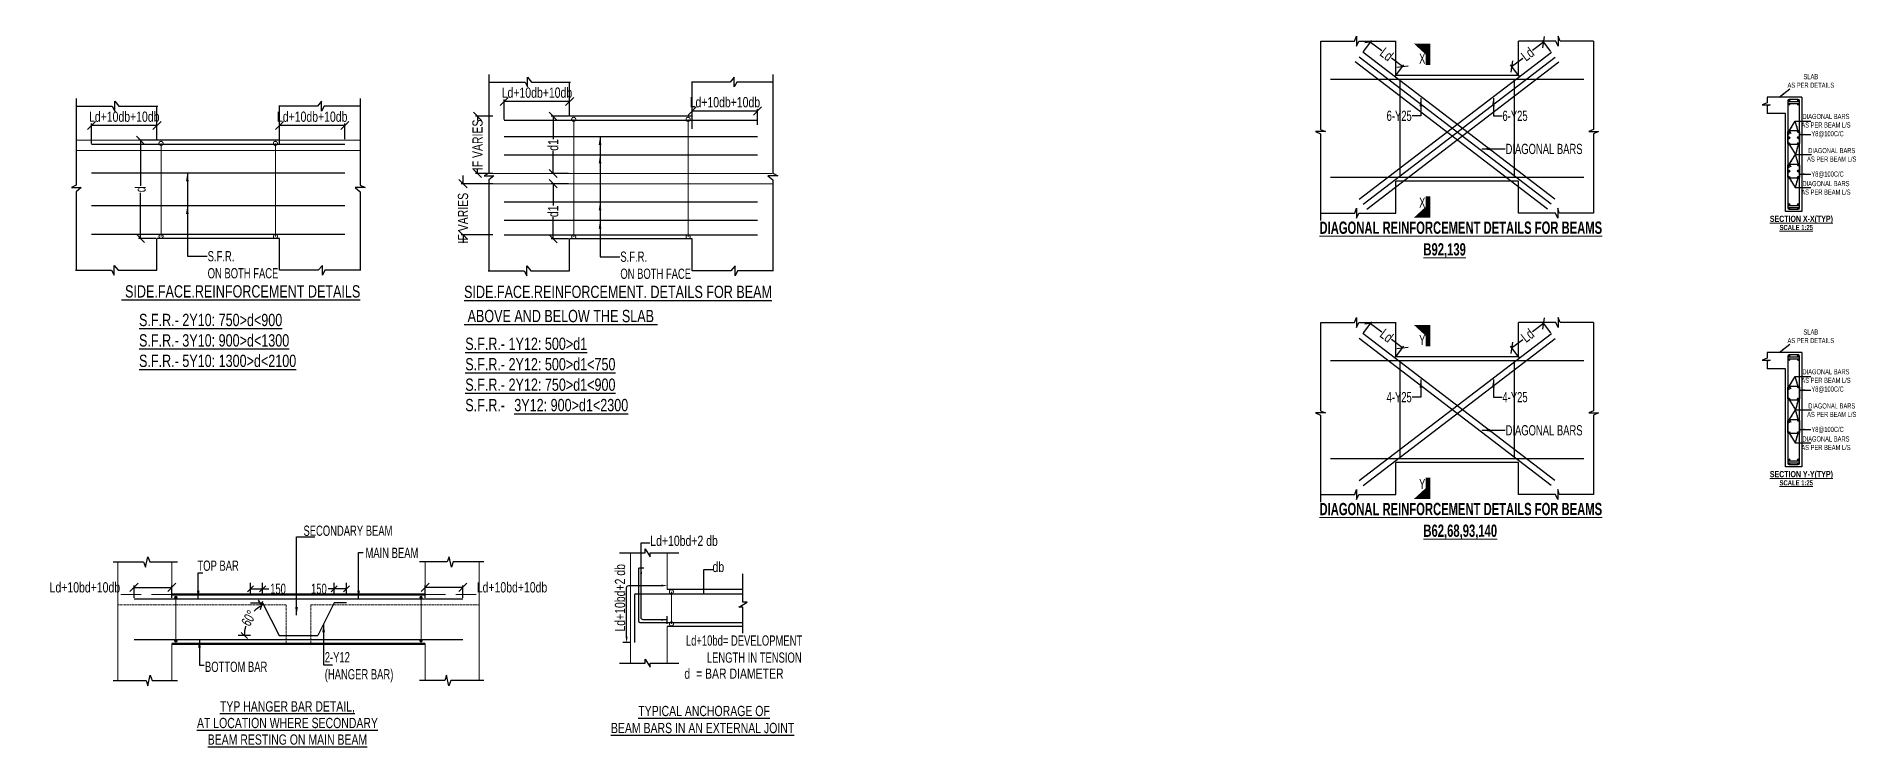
# Model space of a CAD drawing. Header units: millimetres. Extents: x -9667 to 132562, y -132456 to -91255.
# Drawn here: x 110348 to 132562, y -132456 to -123766 of the extents above; entities that cross this region are included whole.
import ezdxf

# ---------------------------------------------------------------- set-up
doc = ezdxf.new("R2010")
doc.units = ezdxf.units.MM
doc.header["$LTSCALE"] = 100
doc.header["$MEASUREMENT"] = 0
doc.linetypes.add('CONTINU', pattern=[0])
doc.linetypes.add('HIDDEN', pattern=[0.375, 0.25, -0.125])
doc.layers.get('Defpoints').update_dxf_attribs({"color": 1, "lineweight": 0})
for name, color, linetype in [('-S-ARROW', 253, 'Continuous'), ('-S-BMNO', 1, 'Continuous'), ('-S-DIM', 251, 'Continuous'), ('-S-MISC', 8, 'Continuous'), ('-STR-BEAM', 7, 'CONTINU'), ('-STR-REINF', 3, 'Continuous'), ('-STR-TEXT', 6, 'Continuous'), ('COL', 5, 'Continuous'), ('cut lines', 8, 'Continuous'), ('dim', 8, 'Continuous'), ('Leader', 8, 'Continuous'), ('rein', 3, 'Continuous'), ('rings', 252, 'Continuous'), ('S-BEAM', 7, 'Continuous'), ('TEMP', 8, 'Continuous'), ('text', 6, 'Continuous')]:
    doc.layers.add(name, color=color, linetype=linetype)
for name, color, linetype, lineweight in [('-S-STIRUP', 11, 'Continuous', 9), ('-STR-COLUMN', 5, 'HIDDEN', 13), ('A-CONC', 7, 'Continuous', 50), ('S-COL', 5, 'Continuous', 20), ('SEC TEXT', 9, 'Continuous', 18), ('SLAB LINE', 254, 'HIDDEN', 20)]:
    doc.layers.add(name, color=color, linetype=linetype, lineweight=lineweight)
doc.styles.add('BEAM-LS', font='romans.shx', dxfattribs={"width": 0.8})
doc.styles.add('sd', font='ARIALNB.TTF')
doc.styles.add('SOBHA', font='swisscl.ttf', dxfattribs={"width": 0.9})
doc.styles.add('sobha.sed', font='swisscl.ttf')
doc.dimstyles.new('S-25', dxfattribs={"dimscale": 25, "dimtxt": 2.5, "dimasz": 2.5, "dimexe": 0.25, "dimexo": 0.25, "dimgap": 0.1, "dimtad": 0, "dimdec": 0, "dimrnd": 0.0005, "dimzin": 0, "dimdsep": 46, "dimtxsty": 'SOBHA', "dimblk": 'OBLIQUE', "dimcen": 0.09, "dimclrd": 8, "dimclre": 8, "dimclrt": 6, "dimadec": 0, "dimazin": 0, "dimtfac": 1, "dimtdec": 0, "dimtofl": 0, "dimtmove": 0, "dimatfit": 3, "dimfxl": 0.18, "dimtolj": 1, "dimtzin": 0, "dimlwd": -1, "dimlwe": -1, "dimarcsym": 0})
doc.dimstyles.new('S-50', dxfattribs={"dimscale": 50, "dimtxt": 2.5, "dimasz": 2, "dimexe": 0.5, "dimexo": 0.25, "dimgap": 0.25, "dimtad": 0, "dimdec": 0, "dimrnd": 0.0005, "dimzin": 0, "dimdsep": 46, "dimtxsty": 'sobha.sed', "dimblk": 'OBLIQUE', "dimcen": 0.09, "dimclrd": 8, "dimclre": 8, "dimclrt": 6, "dimadec": 0, "dimazin": 0, "dimtfac": 1, "dimtdec": 0, "dimtofl": 0, "dimtmove": 2, "dimatfit": 3, "dimfxl": 0.18, "dimtolj": 1, "dimtzin": 0, "dimlwd": -1, "dimlwe": -1, "dimarcsym": 0})
doc.dimstyles.new('STIRUP', dxfattribs={"dimscale": 50, "dimtxt": 2.5, "dimasz": 2.2, "dimexe": 0, "dimexo": 0, "dimgap": 0.5, "dimtad": 0, "dimdec": 0, "dimzin": 0, "dimdsep": 46, "dimtxsty": 'BEAM-LS', "dimblk": 'DOTSMALL', "dimcen": 0.09, "dimclrd": 256, "dimclre": 256, "dimclrt": 256, "dimadec": 5, "dimazin": 0, "dimtfac": 1, "dimtdec": 0, "dimtofl": 0, "dimtmove": 0, "dimatfit": 3, "dimldrblk": 'DOTSMALL', "dimfxl": 0, "dimfxlon": 1, "dimtolj": 1, "dimtzin": 0, "dimlwd": -1, "dimlwe": -1, "dimarcsym": 0})
pattern_1 = [(45, (-3617.718650298193, 660387.4205595778), (-0.0883883476483184, 0.0883883476483185), [])]
pattern_2 = [(45, (-3617.718650298193, 659978.750346205), (-0.0883883476483184, 0.0883883476483185), [])]
pattern_3 = [(45, (-3617.718650298193, 657263.4205595776), (-0.0883883476483184, 0.0883883476483185), [])]
pattern_4 = [(45, (-3617.718650298193, 656854.7503462048), (-0.0883883476483184, 0.0883883476483185), [])]

msp = doc.modelspace()

# ---------------------------------------------------------------- texts
at = {"layer": '-S-BMNO', "style": 'sobha.sed'}
for s, p in [('%%U SIDE.FACE.REINFORCEMENT DETAILS', (111390.8831509774, -126961.1857870583)), ('%%USIDE.FACE.REINFORCEMENT. DETAILS FOR BEAM', (115582.428199157, -126967.1039885424)), ('%%U ABOVE AND BELOW THE SLAB ', (115582.428199157, -127262.6039885424))]:
    msp.add_text(s, height=150, dxfattribs=at).set_placement(p)
at = {"layer": '-S-BMNO', "attachment_point": 1, "style": 'sobha.sed'}
for s, insert, char_height, width in [('{\\LS.F.R.- 2Y10: 750>d<900\\PS.F.R.- 3Y10: 900>d<1300\\PS.F.R.- 5Y10: 1300>d<2100}', (111604.7592725394, -127160.8374836173), 150, 3419.330627395036), ('{\\LS.F.R.- 1Y12: 500>d1\\PS.F.R.- 2Y12: 500>d1<750 \\PS.F.R.- 2Y12: 750>d1<900\\P}S.F.R.-^I{\\L3Y12: 900>d1<2300}', (115596.867077669, -127452.190667472), 150, 2420.699064647975), ('\\pxqc;{\\L TYPICAL ANCHORAGE OF \\PBEAM BARS IN AN EXTERNAL JOINT}', (117350.0471441452, -131956.8906645993), 125, 2301.950518722353)]:
    msp.add_mtext(s, dxfattribs=dict(at, insert=insert, char_height=char_height, width=width))
at = {"layer": '-STR-TEXT', "color": 6, "style": 'SOBHA'}
for s, p in [('Ld+10bd+2 db', (117860.5970977326, -129999.8425151961, 346.0164075328235)), ('db', (118622.3590257806, -130319.9041912401, 431.6476774616078)), ('d  = BAR DIAMETER', (118277.7431671214, -131625.2227642759))]:
    msp.add_text(s, height=125, dxfattribs=at).set_placement(p)
msp.add_text('Ld+10bd+2 db', height=125, rotation=90, dxfattribs=at).set_placement((117552.6938867145, -131048.5622060573, 346.0164075328235))
at = {"layer": '-STR-TEXT', "color": 6, "char_height": 125, "attachment_point": 1, "style": 'SOBHA'}
for insert in [(112444.6516136391, -126393.3838030685), (117494.5516359935, -126399.3020045526)]:
    msp.add_mtext('\\A1;S.F.R.\\PON BOTH FACE', dxfattribs=dict(at, insert=insert))
at = {"layer": '-STR-TEXT', "color": 6, "insert": (118296.6644350444, -131095.2525584869, 2.6416321e-09), "char_height": 125, "width": 2963.510402455662, "attachment_point": 1, "style": 'SOBHA'}
msp.add_mtext('Ld+10bd= DEVELOPMENT \\P        LENGTH IN TENSION', dxfattribs=at)
at = {"layer": 'dim', "color": 6, "char_height": 125, "style": 'SOBHA'}
for s, insert, attachment_point in [('\\A1; X', (127236.4961101226, -123976.4136871807), 1), ('\\A1;6-Y25', (127178.5242668614, -124675.4136871816), 3), ('\\A1;6-Y25', (128288.4961101226, -124675.4136871807), 1), ('\\A1;DIAGONAL BARS', (128326.5475230161, -125080.9806208634), 1), ('\\A1; X', (127236.4961101226, -125862.686720164), 7), ('\\A1; Y', (127236.4961101226, -127418.4136871807), 1), ('\\A1;4-Y25', (127178.5242668614, -128117.4136871817), 3), ('\\A1;4-Y25', (128288.4961101226, -128117.4136871807), 1), ('\\A1;DIAGONAL BARS', (128326.5475230161, -128522.9806208634), 1), ('\\A1; Y', (127236.4961101226, -129304.686720164), 7)]:
    msp.add_mtext(s, dxfattribs=dict(at, insert=insert, attachment_point=attachment_point))
at = {"layer": 'SEC TEXT', "color": 1, "linetype": 'ByBlock', "style": 'sd', "width": 0.8}
for s, height, rotation, p in [('%%UDIAGONAL REINFORCEMENT DETAILS FOR BEAMS', 150, 0.010721049181468, (126049.5832273345, -126182.1987489047)), ('%%USECTION X-X(TYP)', 75, 0.0107210491817877, (131560.4220478311, -126035.8172101327)), ('%%USCALE 1:25', 63, 0.0107210491817877, (131679.4866968021, -126135.9256480406)), ('%%UB92,139', 150, 0.010721049181468, (127321.193617979, -126447.1987489047)), ('%%USECTION Y-Y(TYP)', 75, 0.0107210491817877, (131560.4220478311, -129159.8172101327)), ('%%USCALE 1:25', 63, 0.0107210491817877, (131679.4866968021, -129259.9256480406)), ('%%UDIAGONAL REINFORCEMENT DETAILS FOR BEAMS', 150, 0.010721049181468, (126049.5832273345, -129624.1987489047)), ('%%UB62,68,93,140', 150, 0.010721049181468, (127321.193617979, -129889.1987489047))]:
    msp.add_text(s, height=height, rotation=rotation, dxfattribs=at).set_placement(p)
at = {"layer": 'text', "char_height": 62.5, "attachment_point": 5, "style": 'SOBHA'}
for s, insert, width in [('SLAB \\PAS PER DETAILS', (132062.1775543652, -124311.9634401915), 977.5538334434552), ('Y8@100C/C', (132266.8920342903, -124963.3181021917), 138.3928571428571), ('Y8@100C/C', (132266.8920342903, -125456.9438739186), 138.3928571428571), ('SLAB \\PAS PER DETAILS', (132062.1775543652, -127435.9634401915), 977.5538334434552), ('Y8@100C/C', (132266.8920342903, -128087.3181021917), 138.3928571428571), ('Y8@100C/C', (132266.8920342903, -128580.9438739186), 138.3928571428571)]:
    msp.add_mtext(s, dxfattribs=dict(at, insert=insert, width=width))
for insert in [(132247.2999817058, -124798.5669984156), (132318.0102605, -125215.9721164568), (132247.2999817058, -125620.1268962002), (132247.2999817058, -127922.5669984156), (132318.0102605, -128339.9721164568), (132247.2999817058, -128744.1268962002)]:
    msp.add_mtext('DIAGONAL BARS\\PAS PER BEAM L/S', dxfattribs=dict(at, insert=insert))

# ---------------------------------------------------------------- blocks, each defined once
blk = doc.blocks.new('_Oblique')
at = {"color": 0, "linetype": 'ByBlock', "lineweight": -2}
blk.add_line((-0.5, -0.5), (0.5, 0.5), dxfattribs=at)
blk = doc.blocks.new('_DotSmall')
at = {"color": 0, "linetype": 'ByBlock', "const_width": 0.5}
blk.add_lwpolyline([(-0.0625, 0, 1), (0.0625, 0, 1)], format="xyb", close=True, dxfattribs=at)
blk = doc.blocks.new('*D20')
at = {"layer": '-S-STIRUP', "ltscale": 100, "transparency": 16777216}
blk.add_line((111873.8859767301, -126213.8905576494), (111873.8859767301, -125075.4397351061), dxfattribs=at)
at = {"layer": 'Defpoints', "color": 0, "linetype": 'CONTINU', "ltscale": 100, "transparency": 16777216}
for p in [(111873.8859763829, -125075.4397351061), (111873.8859767301, -125075.4397351061), (111873.8859763829, -126213.8905576494)]:
    blk.add_point(p, dxfattribs=at)
at = {"layer": '-S-STIRUP', "linetype": 'CONTINU', "ltscale": 100, "transparency": 16777216, "xscale": 100, "yscale": 100, "zscale": 100}
for p, rotation in [((111873.8859767301, -125075.4397351061), 90), ((111873.8859767301, -126213.8905576494), 270)]:
    blk.add_blockref('_DotSmall', p, dxfattribs=dict(at, rotation=rotation))
blk = doc.blocks.new('*D21')
at = {"layer": '-S-STIRUP', "ltscale": 100, "transparency": 16777216}
blk.add_line((113273.7162480562, -126213.8905576494), (113273.7162480562, -125075.4397351061), dxfattribs=at)
at = {"layer": 'Defpoints', "color": 0, "linetype": 'CONTINU', "ltscale": 100, "transparency": 16777216}
for p in [(113273.7162476791, -125075.4397351061), (113273.7162480562, -125075.4397351061), (113273.7162476791, -126213.8905576494)]:
    blk.add_point(p, dxfattribs=at)
at = {"layer": '-S-STIRUP', "linetype": 'CONTINU', "ltscale": 100, "transparency": 16777216, "xscale": 100, "yscale": 100, "zscale": 100}
for p, rotation in [((113273.7162480562, -125075.4397351061), 90), ((113273.7162480562, -126213.8905576494), 270)]:
    blk.add_blockref('_DotSmall', p, dxfattribs=dict(at, rotation=rotation))
blk = doc.blocks.new('*D22')
at = {"layer": '-S-DIM', "color": 8, "transparency": 16777216}
for p, q in [((111023.8859764089, -125075.6426122326), (111023.8859764089, -124832.509515262)), ((111823.8859764089, -125025.6426122327), (111823.8859764089, -124832.509515262)), ((111823.8859764089, -124857.509515262), (111023.8859764089, -124857.509515262))]:
    blk.add_line(p, q, dxfattribs=at)
at = {"layer": 'Defpoints', "color": 0, "transparency": 16777216}
for p in [(111023.8859764089, -124857.509515262), (111823.8859764089, -125038.1426122326), (111023.8859764089, -125088.1426122326)]:
    blk.add_point(p, dxfattribs=at)
at = {"layer": '-S-DIM', "color": 8, "transparency": 16777216, "xscale": 100, "yscale": 100, "zscale": 100, "rotation": 180}
blk.add_blockref('_Oblique', (111023.8859764089, -124857.509515262), dxfattribs=at)
at = {"layer": '-S-DIM', "color": 8, "transparency": 16777216, "xscale": 100, "yscale": 100, "zscale": 100}
blk.add_blockref('_Oblique', (111823.8859764089, -124857.509515262), dxfattribs=at)
at = {"layer": '-S-DIM', "color": 6, "transparency": 16777216, "insert": (111423.8859764089, -124749.7441155241), "char_height": 125, "attachment_point": 5, "style": 'sobha.sed'}
blk.add_mtext('\\A1;Ld+10db+10db', dxfattribs=at)
blk = doc.blocks.new('*D23')
at = {"layer": '-S-DIM', "color": 8, "transparency": 16777216}
for p, q in [((113323.7162478094, -125075.6426122401), (113323.7162478094, -124832.5095152695)), ((114123.7162478094, -125025.6426122401), (114123.7162478094, -124832.5095152695)), ((114123.7162478094, -124857.5095152695), (113323.7162478094, -124857.5095152695))]:
    blk.add_line(p, q, dxfattribs=at)
at = {"layer": 'Defpoints', "color": 0, "transparency": 16777216}
for p in [(113323.7162478094, -124857.5095152695), (114123.7162478094, -125038.1426122401), (113323.7162478094, -125088.1426122401)]:
    blk.add_point(p, dxfattribs=at)
at = {"layer": '-S-DIM', "color": 8, "transparency": 16777216, "xscale": 100, "yscale": 100, "zscale": 100, "rotation": 180}
blk.add_blockref('_Oblique', (113323.7162478094, -124857.5095152695), dxfattribs=at)
at = {"layer": '-S-DIM', "color": 8, "transparency": 16777216, "xscale": 100, "yscale": 100, "zscale": 100}
blk.add_blockref('_Oblique', (114123.7162478094, -124857.5095152695), dxfattribs=at)
at = {"layer": '-S-DIM', "color": 6, "transparency": 16777216, "insert": (113723.7162478094, -124749.7441155316), "char_height": 125, "attachment_point": 5, "style": 'sobha.sed'}
blk.add_mtext('\\A1;Ld+10db+10db', dxfattribs=at)
blk = doc.blocks.new('*D24')
at = {"layer": '-S-DIM', "color": 8, "transparency": 16777216}
for p, q in [((111811.3859764071, -125038.1426122327), (111597.9399459123, -125038.1426122327)), ((111622.9399459123, -125038.1426122327), (111622.9399459123, -125596.9319307124)), ((111622.9399459123, -126238.1426122327), (111622.9399459123, -125679.353293753)), ((111811.385976409, -126238.1426122327), (111597.9399459123, -126238.1426122327))]:
    blk.add_line(p, q, dxfattribs=at)
at = {"layer": 'Defpoints', "color": 0, "transparency": 16777216}
for p in [(111622.9399459123, -125038.1426122327), (111823.8859764071, -125038.1426122327), (111823.885976409, -126238.1426122327)]:
    blk.add_point(p, dxfattribs=at)
at = {"layer": '-S-DIM', "color": 8, "transparency": 16777216, "xscale": 100, "yscale": 100, "zscale": 100}
for p, rotation in [((111622.9399459123, -125038.1426122327), 90), ((111622.9399459123, -126238.1426122327), 270)]:
    blk.add_blockref('_Oblique', p, dxfattribs=dict(at, rotation=rotation))
at = {"layer": '-S-DIM', "color": 6, "transparency": 16777216, "insert": (111622.9399459122, -125638.1426122327), "char_height": 125, "attachment_point": 5, "rotation": 90, "style": 'sobha.sed'}
blk.add_mtext('\\A1;d', dxfattribs=at)
blk = doc.blocks.new('*D25')
at = {"layer": '-S-STIRUP', "ltscale": 100, "transparency": 16777216}
blk.add_line((116923.7859990997, -126219.8087591335), (116923.7859990997, -124781.3579365902), dxfattribs=at)
at = {"layer": 'Defpoints', "color": 0, "linetype": 'CONTINU', "ltscale": 100, "transparency": 16777216}
for p in [(116923.7859987373, -124781.3579365902), (116923.7859990997, -124781.3579365902), (116923.7859987373, -126219.8087591335)]:
    blk.add_point(p, dxfattribs=at)
at = {"layer": '-S-STIRUP', "linetype": 'CONTINU', "ltscale": 100, "transparency": 16777216, "xscale": 100, "yscale": 100, "zscale": 100}
for p, rotation in [((116923.7859990997, -124781.3579365902), 90), ((116923.7859990997, -126219.8087591335), 270)]:
    blk.add_blockref('_DotSmall', p, dxfattribs=dict(at, rotation=rotation))
blk = doc.blocks.new('*D26')
at = {"layer": '-S-STIRUP', "ltscale": 100, "transparency": 16777216}
blk.add_line((118323.6162704257, -126219.8087591335), (118323.6162704257, -124781.3579365902), dxfattribs=at)
at = {"layer": 'Defpoints', "color": 0, "linetype": 'CONTINU', "ltscale": 100, "transparency": 16777216}
for p in [(118323.6162700335, -124781.3579365902), (118323.6162704257, -124781.3579365902), (118323.6162700335, -126219.8087591335)]:
    blk.add_point(p, dxfattribs=at)
at = {"layer": '-S-STIRUP', "linetype": 'CONTINU', "ltscale": 100, "transparency": 16777216, "xscale": 100, "yscale": 100, "zscale": 100}
for p, rotation in [((118323.6162704257, -124781.3579365902), 90), ((118323.6162704257, -126219.8087591335), 270)]:
    blk.add_blockref('_DotSmall', p, dxfattribs=dict(at, rotation=rotation))
blk = doc.blocks.new('*D27')
at = {"layer": '-S-DIM', "color": 8, "transparency": 16777216}
for p, q in [((116073.7859987634, -124781.5608137168), (116073.7859987634, -124538.4277167462)), ((116873.7859987634, -124563.4277167462), (116073.7859987634, -124563.4277167462)), ((116873.7859987634, -124731.5608137168), (116873.7859987634, -124538.4277167462))]:
    blk.add_line(p, q, dxfattribs=at)
at = {"layer": 'Defpoints', "color": 0, "transparency": 16777216}
for p in [(116073.7859987634, -124563.4277167462), (116073.7859987634, -124794.0608137168), (116873.7859987634, -124744.0608137168)]:
    blk.add_point(p, dxfattribs=at)
at = {"layer": '-S-DIM', "color": 8, "transparency": 16777216, "xscale": 100, "yscale": 100, "zscale": 100, "rotation": 180}
blk.add_blockref('_Oblique', (116073.7859987634, -124563.4277167462), dxfattribs=at)
at = {"layer": '-S-DIM', "color": 8, "transparency": 16777216, "xscale": 100, "yscale": 100, "zscale": 100}
blk.add_blockref('_Oblique', (116873.7859987634, -124563.4277167462), dxfattribs=at)
at = {"layer": '-S-DIM', "color": 6, "transparency": 16777216, "insert": (116473.7859987633, -124455.6623170083), "char_height": 125, "attachment_point": 5, "style": 'sobha.sed'}
blk.add_mtext('\\A1;Ld+10db+10db', dxfattribs=at)
blk = doc.blocks.new('*D28')
at = {"layer": '-S-DIM', "color": 8, "transparency": 16777216}
for p, q in [((118373.6162701676, -124898.3206862122), (118373.6162701676, -124655.1875892416)), ((119173.6162701676, -124680.1875892416), (118373.6162701676, -124680.1875892416)), ((119173.6162701676, -124848.3206862122), (119173.6162701676, -124655.1875892416))]:
    blk.add_line(p, q, dxfattribs=at)
at = {"layer": 'Defpoints', "color": 0, "transparency": 16777216}
for p in [(118373.6162701676, -124680.1875892416), (118373.6162701676, -124910.8206862122), (119173.6162701676, -124860.8206862122)]:
    blk.add_point(p, dxfattribs=at)
at = {"layer": '-S-DIM', "color": 8, "transparency": 16777216, "xscale": 100, "yscale": 100, "zscale": 100, "rotation": 180}
blk.add_blockref('_Oblique', (118373.6162701676, -124680.1875892416), dxfattribs=at)
at = {"layer": '-S-DIM', "color": 8, "transparency": 16777216, "xscale": 100, "yscale": 100, "zscale": 100}
blk.add_blockref('_Oblique', (119173.6162701676, -124680.1875892416), dxfattribs=at)
at = {"layer": '-S-DIM', "color": 6, "transparency": 16777216, "insert": (118773.6162701676, -124572.4221895037), "char_height": 125, "attachment_point": 5, "style": 'sobha.sed'}
blk.add_mtext('\\A1;Ld+10db+10db', dxfattribs=at)
blk = doc.blocks.new('*D29')
at = {"layer": '-S-DIM', "color": 8, "transparency": 16777216}
for p, q in [((116861.2859987634, -125569.0608137168), (116647.8399682818, -125569.0608137168)), ((116672.8399682818, -125569.0608137168), (116672.8399682818, -125835.9022291821)), ((116672.8399682818, -126244.0608137168), (116672.8399682818, -125977.2193982516)), ((116861.2859987634, -126244.0608137168), (116647.8399682818, -126244.0608137168))]:
    blk.add_line(p, q, dxfattribs=at)
at = {"layer": 'Defpoints', "color": 0, "transparency": 16777216}
for p in [(116672.8399682818, -125569.0608137168), (116873.7859987634, -125569.0608137168), (116873.7859987634, -126244.0608137168)]:
    blk.add_point(p, dxfattribs=at)
at = {"layer": '-S-DIM', "color": 8, "transparency": 16777216, "xscale": 100, "yscale": 100, "zscale": 100}
for p, rotation in [((116672.8399682818, -125569.0608137168), 90), ((116672.8399682818, -126244.0608137168), 270)]:
    blk.add_blockref('_Oblique', p, dxfattribs=dict(at, rotation=rotation))
at = {"layer": '-S-DIM', "color": 6, "transparency": 16777216, "insert": (116672.8399682818, -125906.5608137168), "char_height": 125, "attachment_point": 5, "rotation": 90, "style": 'sobha.sed'}
blk.add_mtext('\\A1;d1', dxfattribs=at)
blk = doc.blocks.new('*D30')
at = {"layer": '-S-DIM', "color": 8, "transparency": 16777216}
for p, q in [((116861.2859987634, -124744.0608137168), (116647.8399683041, -124744.0608137168)), ((116672.8399683041, -124744.0608137168), (116672.8399683041, -125023.4022291821)), ((116672.8399683041, -125444.0608137168), (116672.8399683041, -125164.7193982516)), ((116861.2859987634, -125444.0608137168), (116647.8399683041, -125444.0608137168))]:
    blk.add_line(p, q, dxfattribs=at)
at = {"layer": 'Defpoints', "color": 0, "transparency": 16777216}
for p in [(116672.8399683041, -124744.0608137168), (116873.7859987634, -124744.0608137168), (116873.7859987634, -125444.0608137168)]:
    blk.add_point(p, dxfattribs=at)
at = {"layer": '-S-DIM', "color": 8, "transparency": 16777216, "xscale": 100, "yscale": 100, "zscale": 100}
for p, rotation in [((116672.8399683041, -124744.0608137168), 90), ((116672.8399683041, -125444.0608137168), 270)]:
    blk.add_blockref('_Oblique', p, dxfattribs=dict(at, rotation=rotation))
at = {"layer": '-S-DIM', "color": 6, "transparency": 16777216, "insert": (116672.8399683041, -125094.0608137168), "char_height": 125, "attachment_point": 5, "rotation": 90, "style": 'sobha.sed'}
blk.add_mtext('\\A1;d1', dxfattribs=at)
blk = doc.blocks.new('*D31')
at = {"layer": '-S-DIM', "color": 8, "transparency": 16777216}
for p, q in [((115935.8956212102, -124744.0608137168), (115722.4495907807, -124744.0608137168)), ((115747.4495907807, -124744.0608137168), (115747.4495907807, -124794.044431017)), ((115935.8956212102, -125444.0608137168), (115722.4495907807, -125444.0608137168)), ((115747.4495907807, -125444.0608137168), (115747.4495907807, -125394.0771964167))]:
    blk.add_line(p, q, dxfattribs=at)
at = {"layer": 'Defpoints', "color": 0, "transparency": 16777216}
for p in [(115747.4495907807, -124744.0608137168), (115948.3956212102, -124744.0608137168), (115948.3956212102, -125444.0608137168)]:
    blk.add_point(p, dxfattribs=at)
at = {"layer": '-S-DIM', "color": 8, "transparency": 16777216, "xscale": 100, "yscale": 100, "zscale": 100}
for p, rotation in [((115747.4495907807, -124744.0608137168), 90), ((115747.4495907807, -125444.0608137168), 270)]:
    blk.add_blockref('_Oblique', p, dxfattribs=dict(at, rotation=rotation))
at = {"layer": '-S-DIM', "color": 6, "transparency": 16777216, "insert": (115747.4495907806, -125094.0608137168), "char_height": 125, "attachment_point": 5, "rotation": 90, "style": 'sobha.sed'}
blk.add_mtext('\\A1;IF VARIES', dxfattribs=at)
blk = doc.blocks.new('*D32')
at = {"layer": '-S-DIM', "color": 8, "transparency": 16777216}
for p, q in [((115569.8693155236, -125569.0608137178), (115569.8693155236, -125469.0608137178)), ((115935.8956212102, -125569.0608137178), (115544.8693155236, -125569.0608137178)), ((115935.8956212102, -126194.0608137159), (115544.8693155236, -126194.0608137159)), ((115569.8693155236, -126194.0608137159), (115569.8693155236, -126294.0608137159))]:
    blk.add_line(p, q, dxfattribs=at)
at = {"layer": 'Defpoints', "color": 0, "transparency": 16777216}
for p in [(115569.8693155236, -125569.0608137178), (115948.3956212102, -125569.0608137178), (115948.3956212102, -126194.0608137159)]:
    blk.add_point(p, dxfattribs=at)
at = {"layer": '-S-DIM', "color": 8, "transparency": 16777216, "xscale": 100, "yscale": 100, "zscale": 100}
for p, rotation in [((115569.8693155236, -125569.0608137178), 270), ((115569.8693155236, -126194.0608137159), 90)]:
    blk.add_blockref('_Oblique', p, dxfattribs=dict(at, rotation=rotation))
at = {"layer": '-S-DIM', "color": 6, "transparency": 16777216, "insert": (115569.8693155235, -125990.520430702), "char_height": 125, "attachment_point": 5, "rotation": 90, "style": 'sobha.sed'}
blk.add_mtext('\\A1;IF VARIES', dxfattribs=at)
blk = doc.blocks.new('*D10')
at = {"color": 8, "transparency": 16777216}
for p, q in [((1101.532304982892, -135.0494151793039), (1062.35115567182, -67.18567387357302)), ((962.4649418255547, -500.0012221595141), (812.4649418255578, -500.0011920513143))]:
    blk.add_line(p, q, dxfattribs=at)
for start, end in [(119.9999999999957, 135.7889538159767), (164.2110346835337, 179.9999884995148)]:
    blk.add_arc((1312.237369518028, -500.0012923663016), 424.7724276924808, start, end, dxfattribs=at)
at = {"layer": 'Defpoints', "color": 0, "transparency": 16777216}
for p in [(1139.032304982887, -200.0013204631397, 4.888199108e-07), (986.842829962274, -226.9628171378782), (1312.237369518028, -500.0012923663016), (1312.237369518028, -500.0012923663016), (1787.428196776426, -500.0013877472373)]:
    blk.add_point(p, dxfattribs=at)
at = {"color": 8, "transparency": 16777216, "xscale": 75, "yscale": 75, "zscale": 75}
for p, rotation in [((1099.851155671816, -132.1375791574087), 29.99999999999575), ((887.4649418255561, -500.0012071054142), 269.9999884995148)]:
    blk.add_blockref('_Oblique', p, dxfattribs=dict(at, rotation=rotation))
at = {"color": 6, "transparency": 16777216, "insert": (944.3736776243833, -287.6150416010012), "char_height": 125, "attachment_point": 5, "rotation": 59.99999424975533, "style": 'SOBHA'}
blk.add_mtext('\\A1;60°', dxfattribs=at)
blk = doc.blocks.new('*D8')
at = {"layer": '-S-DIM', "color": 8, "transparency": 16777216}
for p, q in [((961.9778248427903, -4.714673001522868), (961.9778248427903, 145.2853269984771)), ((961.9778248427903, 70.2853269984771), (1111.97782484279, 70.2853269984771)), ((1111.97782484279, -4.714673001522868), (1111.97782484279, 145.2853269984771)), ((1111.97782484279, 70.2853269984771), (1186.97782484279, 70.2853269984771))]:
    blk.add_line(p, q, dxfattribs=at)
at = {"layer": 'Defpoints', "color": 0, "transparency": 16777216}
for p in [(1111.97782484279, 70.2853269984771), (961.9778248427903, -100.001324193785), (1111.97782484279, -100.001324193785)]:
    blk.add_point(p, dxfattribs=at)
at = {"layer": '-S-DIM', "color": 8, "transparency": 16777216, "xscale": 75, "yscale": 75, "zscale": 75, "rotation": 180}
blk.add_blockref('_Oblique', (961.9778248427903, 70.2853269984771), dxfattribs=at)
at = {"layer": '-S-DIM', "color": 8, "transparency": 16777216, "xscale": 75, "yscale": 75, "zscale": 75}
blk.add_blockref('_Oblique', (1111.97782484279, 70.2853269984771), dxfattribs=at)
at = {"layer": '-S-DIM', "color": 6, "transparency": 16777216, "insert": (1299.735033230732, 70.2853269984771), "char_height": 125, "attachment_point": 5, "style": 'SOBHA'}
blk.add_mtext('\\A1;150', dxfattribs=at)
blk = doc.blocks.new('*D9')
at = {"layer": '-S-DIM', "color": 8, "transparency": 16777216}
for p, q in [((1987.781013181666, 70.2853269984771), (1912.781013181666, 70.2853269984771)), ((1987.781013181666, -4.714673001522868), (1987.781013181666, 145.2853269984771)), ((2137.781013181666, 70.2853269984771), (1987.781013181666, 70.2853269984771)), ((2137.781013181666, -4.714673001522868), (2137.781013181666, 145.2853269984771))]:
    blk.add_line(p, q, dxfattribs=at)
at = {"layer": 'Defpoints', "color": 0, "transparency": 16777216}
for p in [(1987.781013181666, 70.2853269984771), (1987.781013181666, -100.001324193785), (2137.781013181666, -100.001324193785)]:
    blk.add_point(p, dxfattribs=at)
at = {"layer": '-S-DIM', "color": 8, "transparency": 16777216, "xscale": 75, "yscale": 75, "zscale": 75, "rotation": 180}
blk.add_blockref('_Oblique', (1987.781013181666, 70.2853269984771), dxfattribs=at)
at = {"layer": '-S-DIM', "color": 8, "transparency": 16777216, "xscale": 75, "yscale": 75, "zscale": 75}
blk.add_blockref('_Oblique', (2137.781013181666, 70.2853269984771), dxfattribs=at)
at = {"layer": '-S-DIM', "color": 6, "transparency": 16777216, "insert": (1800.023804793724, 70.2853269984771), "char_height": 125, "attachment_point": 5, "style": 'SOBHA'}
blk.add_mtext('\\A1;150', dxfattribs=at)
blk = doc.blocks.new('*D12')
at = {"layer": '-S-DIM', "color": 8, "transparency": 16777216}
for p, q in [((-461.9056611309567, -37.50075583068424), (-461.9050994006355, 113.4309288895697)), ((-461.9051924444391, 88.43092888974284), (0.0005098186776584, 88.42920979120481)), ((4.11321599556e-05, -37.5024749292224), (0.000602862481277, 113.4292097910316))]:
    blk.add_line(p, q, dxfattribs=at)
at = {"layer": 'Defpoints', "color": 0, "transparency": 16777216}
for p in [(0.0005098186776584, 88.42920979120481), (-461.9057076528586, -50.00075583059767), (-5.3897418537e-06, -50.00247492913583)]:
    blk.add_point(p, dxfattribs=at)
at = {"layer": '-S-DIM', "color": 8, "transparency": 16777216, "xscale": 100, "yscale": 100, "zscale": 100}
for p, rotation in [((-461.9051924444391, 88.43092888974284), 179.9997867593097), ((0.0005098186776584, 88.42920979120481), 359.9997867593097)]:
    blk.add_blockref('_Oblique', p, dxfattribs=dict(at, rotation=rotation))
at = {"layer": '-S-DIM', "color": 6, "transparency": 16777216, "insert": (-1063.646828319125, 88.43316842296672), "char_height": 125, "attachment_point": 5, "rotation": 359.9997867593097, "style": 'sobha.sed'}
blk.add_mtext('\\A1;Ld+10bd+10db', dxfattribs=at)
blk = doc.blocks.new('*D13')
at = {"layer": '-S-DIM', "color": 8, "transparency": 16777216}
for p, q in [((3099.758796892297, -37.5024749292224), (3099.758235161975, 113.4292097910317)), ((3561.664030468896, 88.43092888974287), (3099.758328205779, 88.42920979120483)), ((3561.664499155414, -37.50075583068424), (3561.663937425092, 113.4309288895697))]:
    blk.add_line(p, q, dxfattribs=at)
at = {"layer": 'Defpoints', "color": 0, "transparency": 16777216}
for p in [(3099.758328205779, 88.42920979120483), (3099.758843414198, -50.00247492913583), (3561.664545677317, -50.00075583059767)]:
    blk.add_point(p, dxfattribs=at)
at = {"layer": '-S-DIM', "color": 8, "transparency": 16777216, "xscale": 100, "yscale": 100, "zscale": 100}
for p, rotation in [((3099.758328205779, 88.42920979120483), 180.0002132406902), ((3561.664030468896, 88.43092888974287), 0.0002132406903055)]:
    blk.add_blockref('_Oblique', p, dxfattribs=dict(at, rotation=rotation))
at = {"layer": '-S-DIM', "color": 6, "transparency": 16777216, "insert": (4163.405666343581, 88.43316842296677), "char_height": 125, "attachment_point": 5, "rotation": 0.00021324069028556475, "style": 'sobha.sed'}
blk.add_mtext('\\A1;Ld+10bd+10db', dxfattribs=at)
blk = doc.blocks.new('*D19')
at = {"layer": '-S-STIRUP', "ltscale": 100, "transparency": 16777216}
blk.add_line((118119.1325197416, -130954.4653519071), (118119.1325197416, -130560.3902790262), dxfattribs=at)
at = {"layer": 'Defpoints', "color": 0, "linetype": 'CONTINU', "ltscale": 100, "transparency": 16777216}
for p in [(118118.7856326276, -130560.3902790262), (118119.1325197416, -130560.3902790262), (118119.1325195493, -130954.4653519071)]:
    blk.add_point(p, dxfattribs=at)
at = {"layer": '-S-STIRUP', "linetype": 'CONTINU', "ltscale": 100, "transparency": 16777216, "xscale": 100, "yscale": 100, "zscale": 100}
for p, rotation in [((118119.1325197416, -130560.3902790262), 90), ((118119.1325197416, -130954.4653519071), 270)]:
    blk.add_blockref('_DotSmall', p, dxfattribs=dict(at, rotation=rotation))
blk = doc.blocks.new('*D676')
at = {"layer": 'Defpoints', "color": 0, "transparency": 16777216}
for p in [(128792.2866125778, -123836.135892597), (128887.6208744328, -123960.7396854395), (128496.1987352092, -124260.2164498731)]:
    blk.add_point(p, dxfattribs=at)
at = {"layer": 'dim', "color": 8, "transparency": 16777216}
for p, q in [((128792.2866125778, -123836.135892597), (128656.3037145304, -123940.1762987076)), ((128880.0252844603, -123950.8120969625), (128777.0954326326, -123816.2807156429)), ((128488.6031452366, -124250.288861396), (128385.673293409, -124115.7574800765)), ((128400.8644733541, -124135.6126570305), (128536.8473714014, -124031.5722509199))]:
    blk.add_line(p, q, dxfattribs=at)
at = {"layer": 'dim', "color": 8, "transparency": 16777216, "xscale": 100, "yscale": 100, "zscale": 100}
for p, rotation in [((128792.2866125778, -123836.135892597), 37.41957378857124), ((128400.8644733541, -124135.6126570305), 217.4195737885712)]:
    blk.add_blockref('_Oblique', p, dxfattribs=dict(at, rotation=rotation))
at = {"layer": 'dim', "color": 6, "transparency": 16777216, "insert": (128596.5755429659, -123985.8742748137), "char_height": 125, "attachment_point": 5, "rotation": 37.41957378857124, "style": 'sobha.sed'}
blk.add_mtext('\\A1;Ld', dxfattribs=at)
blk = doc.blocks.new('*D677')
at = {"layer": 'Defpoints', "color": 0, "transparency": 16777216}
for p in [(126674.7337644027, -123836.1358926017), (126579.3995025512, -123960.7396854395), (126970.8216417748, -124260.2164498731)]:
    blk.add_point(p, dxfattribs=at)
at = {"layer": 'dim', "color": 8, "transparency": 16777216}
for p, q in [((126586.9950925238, -123950.8120969625), (126689.9249443478, -123816.2807156477)), ((126674.7337644027, -123836.1358926017), (126810.71666245, -123940.1762987123)), ((127066.1559036263, -124135.6126570353), (126930.173005579, -124031.5722509247)), ((126978.4172317474, -124250.288861396), (127081.3470835714, -124115.7574800812))]:
    blk.add_line(p, q, dxfattribs=at)
at = {"layer": 'dim', "color": 8, "transparency": 16777216, "xscale": 100, "yscale": 100, "zscale": 100}
for p, rotation in [((126674.7337644027, -123836.1358926017), 142.5804262114287), ((127066.1559036263, -124135.6126570353), 322.5804262114288)]:
    blk.add_blockref('_Oblique', p, dxfattribs=dict(at, rotation=rotation))
at = {"layer": 'dim', "color": 6, "transparency": 16777216, "insert": (126870.4448340145, -123985.8742748185), "char_height": 125, "attachment_point": 5, "rotation": 322.58042621142874, "style": 'sobha.sed'}
blk.add_mtext('\\A1;Ld', dxfattribs=at)
blk = doc.blocks.new('*D678')
at = {"layer": 'Defpoints', "color": 0, "transparency": 16777216}
for p in [(128792.2866125778, -127278.135892597), (128887.6208744328, -127402.7396854395), (128496.1987352092, -127702.216449873)]:
    blk.add_point(p, dxfattribs=at)
at = {"layer": 'dim', "color": 8, "transparency": 16777216}
for p, q in [((128792.2866125778, -127278.135892597), (128656.3037145304, -127382.1762987076)), ((128880.0252844603, -127392.8120969625), (128777.0954326326, -127258.2807156429)), ((128400.8644733541, -127577.6126570306), (128536.8473714014, -127473.5722509199)), ((128488.6031452366, -127692.288861396), (128385.673293409, -127557.7574800765))]:
    blk.add_line(p, q, dxfattribs=at)
at = {"layer": 'dim', "color": 8, "transparency": 16777216, "xscale": 100, "yscale": 100, "zscale": 100}
for p, rotation in [((128792.2866125778, -127278.135892597), 37.41957378857124), ((128400.8644733541, -127577.6126570306), 217.4195737885712)]:
    blk.add_blockref('_Oblique', p, dxfattribs=dict(at, rotation=rotation))
at = {"layer": 'dim', "color": 6, "transparency": 16777216, "insert": (128596.5755429659, -127427.8742748137), "char_height": 125, "attachment_point": 5, "rotation": 37.41957378857124, "style": 'sobha.sed'}
blk.add_mtext('\\A1;Ld', dxfattribs=at)
blk = doc.blocks.new('*D679')
at = {"layer": 'Defpoints', "color": 0, "transparency": 16777216}
for p in [(126674.7337644027, -127278.1358926017), (126579.3995025512, -127402.7396854395), (126970.8216417748, -127702.216449873)]:
    blk.add_point(p, dxfattribs=at)
at = {"layer": 'dim', "color": 8, "transparency": 16777216}
for p, q in [((126586.9950925237, -127392.8120969625), (126689.9249443478, -127258.2807156477)), ((126674.7337644027, -127278.1358926017), (126810.71666245, -127382.1762987123)), ((127066.1559036263, -127577.6126570352), (126930.173005579, -127473.5722509247)), ((126978.4172317474, -127692.288861396), (127081.3470835714, -127557.7574800812))]:
    blk.add_line(p, q, dxfattribs=at)
at = {"layer": 'dim', "color": 8, "transparency": 16777216, "xscale": 100, "yscale": 100, "zscale": 100}
for p, rotation in [((126674.7337644027, -127278.1358926017), 142.5804262114287), ((127066.1559036263, -127577.6126570352), 322.5804262114288)]:
    blk.add_blockref('_Oblique', p, dxfattribs=dict(at, rotation=rotation))
at = {"layer": 'dim', "color": 6, "transparency": 16777216, "insert": (126870.4448340145, -127427.8742748185), "char_height": 125, "attachment_point": 5, "rotation": 322.58042621142874, "style": 'sobha.sed'}
blk.add_mtext('\\A1;Ld', dxfattribs=at)
blk = doc.blocks.new('Hanger')
at = {"layer": '-S-STIRUP', "linetype": 'CONTINU', "ltscale": 100}
h = blk.add_hatch(color=256, dxfattribs=at)
h.dxf.hatch_style = 1
h.paths.add_polyline_path([(65.24795224005356, -33.97127472888679, 1), (34.30946368211881, -33.97127472888679, 1)])
h = blk.add_hatch(color=256, dxfattribs=at)
h.dxf.hatch_style = 1
h.paths.add_polyline_path([(3034.510885784403, -33.97127472888679, -1), (3065.449374342338, -33.97127472888679, -1)])
h = blk.add_hatch(color=256, dxfattribs=at)
h.dxf.hatch_style = 1
h.paths.add_polyline_path([(52.22753172391094, -550.1960119104479), (47.32988419826142, -550.1960119104479, 0.36838223784526), (34.30946368211881, -565.4701986561994, 1), (65.24795224005356, -565.4701986561994, 0.36838223784526)])
h = blk.add_hatch(color=256, dxfattribs=at)
h.dxf.hatch_style = 1
h.paths.add_polyline_path([(3047.531306300545, -550.1960119104479), (3052.428953826195, -550.1960119104479, -0.36838223784526), (3065.449374342338, -565.4701986561994, -1), (3034.510885784403, -565.4701986561994, -0.36838223784526)])
at = {"layer": '-S-MISC', "linetype": 'ByBlock', "ltscale": 1000}
for points in [[(-717.9547664846759, 399.9986502726097), (-344.714222307317, 399.9986502726097), (-321.2767223520204, 335.6046482671518), (-293.1718224671204, 464.3926522780675), (-269.7343224224169, 399.9986502726097), (70.57530749193394, 399.9986440953799)], [(3817.713604509132, 399.9986502726097), (3444.473060331773, 399.9986502726097), (3421.035560376477, 335.6046482671518), (3392.930660491578, 464.3926522780675), (3369.493160446874, 399.9986502726097), (3029.183530532522, 399.9986440953799)], [(-717.9547664846759, -1050.00134972739), (-314.714222307317, -1050.00134972739), (-291.2767223520205, -1114.395351732848), (-263.1718224671204, -985.6073477219323), (-239.7343224224169, -1050.00134972739), (70.57530749193394, -1050.00135590462)], [(3817.713604509132, -1050.00134972739), (3414.473060331773, -1050.00134972739), (3391.035560376476, -1114.395351732848), (3362.930660491576, -985.6073477219323), (3339.493160446874, -1050.00134972739), (3029.183530532522, -1050.00135590462)]]:
    blk.add_lwpolyline(points, dxfattribs=at)
at = {"layer": '-S-STIRUP', "linetype": 'CONTINU', "ltscale": 100}
for p, q in [((49.77870796108618, -49.44051900785416), (49.77870796108618, -550.0009543772319)), ((3049.98013006337, -49.44051900785416), (3049.98013006337, -550.0009543772319))]:
    blk.add_line(p, q, dxfattribs=at)
for centre in [(49.77870796108618, -33.97127472888679), (3049.98013006337, -33.97127472888679), (49.77870796108618, -565.4701986561994), (3049.98013006337, -565.4701986561994)]:
    blk.add_circle(centre, 15.46924427896738, dxfattribs=at)
at = {"layer": 'A-CONC', "color": 7}
for p, q in [((0, -0.0013020685873926), (3099.758838024456, -0.0015321140672313)), ((0, -600.0013020685874), (3099.758838024456, -600.0015321140672))]:
    blk.add_line(p, q, dxfattribs=at)
at = {"layer": 'rein'}
for p, q in [((-461.5013212473131, -50.00112311425619), (3561.664545677315, -50.00075583059767)), ((961.9778248427903, -100.001324193785), (1111.97782484279, -100.001324193785)), ((1111.97782484279, -100.001324193785), (1312.126149725634, -500.0013877695599)), ((1987.781013181666, -100.001324193785), (1787.632736056345, -500.0012923252507)), ((2137.781013181666, -100.001324193785), (1987.781013181666, -100.001324193785)), ((-461.5013212473131, -550.0011114324443), (3561.664545677315, -550.0015453939559)), ((1312.126149725634, -500.0013877695599), (1787.632736056345, -500.0012923252507))]:
    blk.add_line(p, q, dxfattribs=at)
at = {"layer": 'S-COL'}
for p, q in [((-659.7373431918676, -1050.00135380635), (-659.7373431918676, 399.9986461936496)), ((0, -0.0013020685873926), (0, 399.9986461936496)), ((3099.758838024456, -0.0013020685873926), (3099.758838024456, 399.9986461936496)), ((3759.496181216324, -1050.00135380635), (3759.496181216324, 399.9986461936496)), ((0, -1050.00135380635), (0, -600.0013020684709)), ((3099.758838024456, -1050.00135380635), (3099.758838024456, -600.0013020684709))]:
    blk.add_line(p, q, dxfattribs=at)
at = {"layer": 'SLAB LINE', "ltscale": 10}
for p, q in [((0, 0), (-659.7373431918676, 0)), ((3099.758838024456, -0.0015321140672313), (3759.496181216324, -0.0015810758050066))]:
    blk.add_line(p, q, dxfattribs=at)
at = {"layer": 'SLAB LINE', "color": 8, "ltscale": 0.5}
for p, q in [((-659.7373431918676, -125.0012531068641), (1399.879419012228, -125.0014059592213)), ((1399.879419012228, -600.0014108703472), (1399.879419012228, -125.0014059592213)), ((1699.879419012228, -600.0013984529068), (1699.879419012228, -125.0014282234333)), ((1699.879419012228, -125.0014282234333), (3759.496181216266, -125.0015810758195))]:
    blk.add_line(p, q, dxfattribs=at)
at = {"layer": '-S-BMNO', "insert": (1415.282647305168, -1305.15917416208), "char_height": 125, "attachment_point": 2, "line_spacing_factor": 0.9718478586403112, "style": 'sobha.sed'}
blk.add_mtext_dynamic_manual_height_columns('{\\LTYP HANGER BAR DETAIL,\\PAT LOCATION WHERE SECONDARY\\PBEAM RESTING ON MAIN BEAM}', width=2137.472149410223, gutter_width=10, heights=[0], dxfattribs=at)
at = {"layer": '-STR-TEXT', "color": 6, "char_height": 125, "attachment_point": 1, "style": 'SOBHA'}
for s, insert in [('\\pxt2;SECONDARY BEAM', (1611.161036066128, 844.4835427006765, -3.7827383807e-06)), ('\\pxt2;MAIN BEAM', (2370.079646560597, 573.5337561982452, -3.7827383807e-06)), ('\\pxt2;TOP BAR', (313.8422240735963, 416.5248607221291, -3.7827383807e-06)), ('\\pxt2;BOTTOM BAR', (406.2667997574898, -820.2841238909169, -7.1612544039e-06)), ('2-Y12\\P(HANGER BAR)', (1871.902993736556, -703.1120610670768, -3.3785160232e-06))]:
    blk.add_mtext(s, dxfattribs=dict(at, insert=insert))
at = {"layer": '-S-DIM'}
for base, p1, p2, angle, picture, middle in [((0.0005098186776584, 88.42920979120481), (-461.9057076528586, -50.00075583059767), (-5.3897418537e-06, -50.00247492913583), 359.9997867593097, '*D12', (-1063.646828319125, 88.43316842296672)), ((3099.758328205779, 88.42920979120483), (3561.664545677315, -50.00075583059767), (3099.758843414198, -50.00247492913583), 180.00021324069027, '*D13', (4163.405666343581, 88.43316842296677))]:
    dim = blk.add_linear_dim(base=base, p1=p1, p2=p2, angle=angle, text='Ld+10bd+10db', dimstyle='S-50', dxfattribs=at)
    dim.commit()
    dim.dimension.update_dxf_attribs({"geometry": picture, "text_midpoint": middle, "dimtype": 129})
dim = blk.add_linear_dim(base=(1111.97782484279, 70.2853269984771), p1=(961.9778248427903, -100.001324193785), p2=(1111.97782484279, -100.001324193785), dimstyle='S-50', dxfattribs=at)
dim.commit()
dim.dimension.update_dxf_attribs({"geometry": '*D8', "text_midpoint": (1299.735033230732, 70.2853269984771)})
dim = blk.add_linear_dim(base=(1987.781013181666, 70.2853269984771), p1=(2137.781013181666, -100.001324193785), p2=(1987.781013181666, -100.001324193785), angle=180, dimstyle='S-50', dxfattribs=at)
dim.commit()
dim.dimension.update_dxf_attribs({"geometry": '*D9', "text_midpoint": (1800.023804793724, 70.2853269984771)})
dim = blk.add_angular_dim_2l(base=(986.842829962274, -226.9628171378782), line1=((1787.428196776424, -500.0013877472373), (1312.237369518028, -500.0012923663016)), line2=((1312.237369518028, -500.0012923663016), (1139.032304982887, -200.0013204631396, 4.888199108e-07)), dimstyle='S-50')
dim.commit()
dim.dimension.update_dxf_attribs({"geometry": '*D10', "text_midpoint": (944.3736776243833, -287.6150416010013)})
at = {"layer": 'Leader'}
for points in [[(1526.46068999765, -252.4153882410465), (1526.46068999765, 707.1968673721567), (1752.302187678229, 707.1968673721567)], [(2285.379300492117, -49.86136350536253), (2285.379300492117, 513.4658804545177), (2341.491533692228, 513.4658804545177)], [(323.2622250353452, -49.86136350536253), (323.2622250353452, 265.3212828940013), (379.3744582354557, 265.3212828940013)], [(1857.78439916647, -359.8019190833584), (1857.78439916647, -858.8795325423125), (1966.167043676134, -858.8795325423125)], [(338.6174934960436, -547.3875868520698), (338.6174934960436, -862.5702332514336), (394.7297266961541, -862.5702332514336)]]:
    blk.add_leader(points, dimstyle='S-50', override={"dimasz": 2}, dxfattribs=at)
blk = doc.blocks.new('456')
at = {"layer": '-STR-TEXT', "color": 6}
blk.add_blockref('Hanger', (16285816.12058099, -2155476.498591585), dxfattribs=at)

# ---------------------------------------------------------------- dimensions: what is measured, and where the dimension line sits
at = {"layer": '-S-DIM'}
for base, p1, p2, picture, middle in [((116073.7859987634, -124563.4277167462), (116873.7859987634, -124744.0608137168), (116073.7859987634, -124794.0608137168), '*D27', (116473.7859987633, -124455.6623170083)), ((118373.6162701676, -124680.1875892416), (119173.6162701676, -124860.8206862122), (118373.6162701676, -124910.8206862122), '*D28', (118773.6162701676, -124572.4221895037)), ((111023.8859764089, -124857.509515262), (111823.8859764089, -125038.1426122326), (111023.8859764089, -125088.1426122326), '*D22', (111423.8859764089, -124749.7441155241)), ((113323.7162478094, -124857.5095152695), (114123.7162478094, -125038.1426122401), (113323.7162478094, -125088.1426122401), '*D23', (113723.7162478094, -124749.7441155316))]:
    dim = msp.add_linear_dim(base=base, p1=p1, p2=p2, text='Ld+10db+10db', dimstyle='S-50', dxfattribs=at)
    dim.commit()
    dim.dimension.update_dxf_attribs({"geometry": picture, "text_midpoint": middle})
for base, p1, p2, text, picture, middle in [((115747.4495907807, -124744.0608137168), (115948.3956212102, -125444.0608137168), (115948.3956212102, -124744.0608137168), 'IF VARIES', '*D31', (115747.4495907806, -125094.0608137168)), ((116672.8399683041, -124744.0608137168), (116873.7859987634, -125444.0608137168), (116873.7859987634, -124744.0608137168), 'd1', '*D30', (116672.8399683041, -125094.0608137168)), ((111622.9399459123, -125038.1426122327), (111823.8859764089, -126238.1426122326), (111823.885976407, -125038.1426122326), 'd', '*D24', (111622.9399459122, -125638.1426122327)), ((116672.8399682818, -125569.0608137168), (116873.7859987634, -126244.0608137168), (116873.7859987634, -125569.0608137168), 'd1', '*D29', (116672.8399682818, -125906.5608137168))]:
    dim = msp.add_linear_dim(base=base, p1=p1, p2=p2, angle=90, text=text, dimstyle='S-50', dxfattribs=at)
    dim.commit()
    dim.dimension.update_dxf_attribs({"geometry": picture, "text_midpoint": middle})
dim = msp.add_linear_dim(base=(115569.8693155236, -125569.0608137178), p1=(115948.3956212102, -126194.0608137158), p2=(115948.3956212102, -125569.0608137177), angle=90, text='IF VARIES', dimstyle='S-50', dxfattribs=at)
dim.commit()
dim.dimension.update_dxf_attribs({"geometry": '*D32', "text_midpoint": (115569.8693155235, -125990.520430702), "dimtype": 160})
at = {"layer": '-S-STIRUP', "linetype": 'CONTINU', "ltscale": 100}
for base, p1, p2, picture, middle in [((116923.7859990997, -124781.3579365902), (116923.7859987373, -126219.8087591335), (116923.7859987373, -124781.3579365901), '*D25', (116923.7859990996, -125500.5833478619)), ((118323.6162704257, -124781.3579365902, -1.1480097e-09), (118323.6162700335, -126219.8087591335, -1.1480097e-09), (118323.6162700335, -124781.3579365901, -1.1480097e-09), '*D26', (118323.6162704256, -125500.5833478619, -1.1480097e-09)), ((111873.8859767301, -125075.4397351061), (111873.8859763828, -126213.8905576494), (111873.8859763828, -125075.439735106), '*D20', (111873.8859767301, -125644.6651463777)), ((113273.7162480562, -125075.4397351061, -1.0621761e-09), (113273.716247679, -126213.8905576494, -1.0621761e-09), (113273.716247679, -125075.439735106, -1.0621761e-09), '*D21', (113273.7162480561, -125644.6651463777, -1.0621761e-09)), ((118119.1325197416, -130560.3902790262), (118119.1325195492, -130954.465351907), (118118.7856326276, -130560.3902790262), '*D19', (118119.1325197415, -130757.4278154666))]:
    dim = msp.add_linear_dim(base=base, p1=p1, p2=p2, angle=90, text=' ', dimstyle='STIRUP', override={"dimasz": 2}, dxfattribs=at)
    dim.commit()
    dim.dimension.update_dxf_attribs({"geometry": picture, "text_midpoint": middle})
at = {"layer": 'dim'}
for p1, p2, distance, picture, middle in [((126970.8216417748, -124260.2164498731), (126579.3995025512, -123960.7396854395), -156.89081130626374, '*D677', (126870.4448340145, -123985.8742748185)), ((128496.1987352092, -124260.2164498731), (128887.6208744328, -123960.7396854395), 156.89081131212777, '*D676', (128596.5755429659, -123985.8742748137)), ((126970.8216417748, -127702.216449873), (126579.3995025512, -127402.7396854395), -156.8908113062637, '*D679', (126870.4448340145, -127427.8742748185)), ((128496.1987352092, -127702.216449873), (128887.6208744328, -127402.7396854395), 156.89081131212774, '*D678', (128596.5755429659, -127427.8742748137))]:
    dim = msp.add_aligned_dim(p1=p1, p2=p2, distance=distance, text='Ld', dimstyle='S-50', dxfattribs=at)
    dim.commit()
    dim.dimension.update_dxf_attribs({"geometry": picture, "text_midpoint": middle})

# ---------------------------------------------------------------- hatches: boundary and pattern name
at = {"layer": 'rein', "ltscale": 10}
h = msp.add_hatch(dxfattribs=at)
h.set_pattern_fill('ANSI31', color=256)
h.set_pattern_definition(pattern_1)
h.paths.add_polyline_path([(131804.4860288855, -124930.5356084234, 1), (131784.4860288855, -124930.5356084234, 1)])
h = msp.add_hatch(dxfattribs=at)
h.set_pattern_fill('ANSI31', color=256)
h.set_pattern_definition([(45, (-3617.718650298193, 660311.4205595776), (-0.0883883476483184, 0.0883883476483185), [])])
h.paths.add_polyline_path([(131804.4860288855, -125006.5356084234, 1), (131784.4860288855, -125006.5356084234, 1)])
h = msp.add_hatch(dxfattribs=at)
h.set_pattern_fill('ANSI31', color=256)
h.set_pattern_definition([(45, (-3619.420007236302, 660387.4205595778), (-0.0883883476483184, 0.0883883476483185), [])])
h.paths.add_polyline_path([(131918.7846719473, -124930.5356084234, 1), (131898.7846719473, -124930.5356084234, 1)])
h = msp.add_hatch(dxfattribs=at)
h.set_pattern_fill('ANSI31', color=256)
h.set_pattern_definition([(45, (-3619.420007236302, 660311.4205595776), (-0.0883883476483184, 0.0883883476483185), [])])
h.paths.add_polyline_path([(131918.7846719473, -125006.5356084234, 1), (131898.7846719473, -125006.5356084234, 1)])
h = msp.add_hatch(dxfattribs=at)
h.set_pattern_fill('ANSI31', color=256)
h.set_pattern_definition(pattern_1)
h.paths.add_polyline_path([(131804.4860288855, -125080.4437683788, -1), (131784.4860288855, -125080.4437683788, -1)])
h = msp.add_hatch(dxfattribs=at)
h.set_pattern_fill('ANSI31', color=256)
h.set_pattern_definition([(45, (-3618.420007236302, 660387.4205595778), (-0.0883883476483184, 0.0883883476483185), [])])
h.paths.add_polyline_path([(131919.7846719474, -125080.4437683788, -1), (131899.7846719473, -125080.4437683788, -1)])
h = msp.add_hatch(dxfattribs=at)
h.set_pattern_fill('ANSI31', color=256)
h.set_pattern_definition(pattern_2)
h.paths.add_polyline_path([(131804.4860288855, -125339.2058217963, 1), (131784.4860288855, -125339.2058217963, 1)])
h = msp.add_hatch(dxfattribs=at)
h.set_pattern_fill('ANSI31', color=256)
h.set_pattern_definition([(45, (-3617.718650298193, 659903.4205595778), (-0.0883883476483184, 0.0883883476483185), [])])
h.paths.add_polyline_path([(131804.4860288855, -125414.5356084234, 1), (131784.4860288855, -125414.5356084234, 1)])
h = msp.add_hatch(dxfattribs=at)
h.set_pattern_fill('ANSI31', color=256)
h.set_pattern_definition(pattern_2)
h.paths.add_polyline_path([(131804.4860288855, -125489.1139817517, -1), (131784.4860288855, -125489.1139817517, -1)])
h = msp.add_hatch(dxfattribs=at)
h.set_pattern_fill('ANSI31', color=256)
h.set_pattern_definition([(45, (-3619.420007236302, 659978.750346205), (-0.0883883476483184, 0.0883883476483185), [])])
h.paths.add_polyline_path([(131918.7846719473, -125339.2058217963, 1), (131898.7846719473, -125339.2058217963, 1)])
h = msp.add_hatch(dxfattribs=at)
h.set_pattern_fill('ANSI31', color=256)
h.set_pattern_definition([(45, (-3619.420007236302, 659903.4205595778), (-0.0883883476483184, 0.0883883476483185), [])])
h.paths.add_polyline_path([(131918.7846719473, -125414.5356084234, 1), (131898.7846719473, -125414.5356084234, 1)])
h = msp.add_hatch(dxfattribs=at)
h.set_pattern_fill('ANSI31', color=256)
h.set_pattern_definition([(45, (-3618.420007236302, 659978.750346205), (-0.0883883476483184, 0.0883883476483185), [])])
h.paths.add_polyline_path([(131919.7846719474, -125489.1139817517, -1), (131899.7846719473, -125489.1139817517, -1)])
h = msp.add_hatch(dxfattribs=at)
h.set_pattern_fill('ANSI31', color=256)
h.set_pattern_definition(pattern_3)
h.paths.add_polyline_path([(131804.4860288855, -128054.5356084234, 1), (131784.4860288855, -128054.5356084234, 1)])
h = msp.add_hatch(dxfattribs=at)
h.set_pattern_fill('ANSI31', color=256)
h.set_pattern_definition([(45, (-3619.420007236302, 657263.4205595776), (-0.0883883476483184, 0.0883883476483185), [])])
h.paths.add_polyline_path([(131918.7846719473, -128054.5356084234, 1), (131898.7846719473, -128054.5356084234, 1)])
h = msp.add_hatch(dxfattribs=at)
h.set_pattern_fill('ANSI31', color=256)
h.set_pattern_definition(pattern_3)
h.paths.add_polyline_path([(131804.4860288855, -128204.4437683788, -1), (131784.4860288855, -128204.4437683788, -1)])
h = msp.add_hatch(dxfattribs=at)
h.set_pattern_fill('ANSI31', color=256)
h.set_pattern_definition([(45, (-3618.420007236302, 657263.4205595776), (-0.0883883476483184, 0.0883883476483185), [])])
h.paths.add_polyline_path([(131919.7846719474, -128204.4437683788, -1), (131899.7846719473, -128204.4437683788, -1)])
h = msp.add_hatch(dxfattribs=at)
h.set_pattern_fill('ANSI31', color=256)
h.set_pattern_definition(pattern_4)
h.paths.add_polyline_path([(131804.4860288855, -128463.2058217963, 1), (131784.4860288855, -128463.2058217963, 1)])
h = msp.add_hatch(dxfattribs=at)
h.set_pattern_fill('ANSI31', color=256)
h.set_pattern_definition(pattern_4)
h.paths.add_polyline_path([(131804.4860288855, -128613.1139817517, -1), (131784.4860288855, -128613.1139817517, -1)])
h = msp.add_hatch(dxfattribs=at)
h.set_pattern_fill('ANSI31', color=256)
h.set_pattern_definition([(45, (-3619.420007236302, 656854.7503462048), (-0.0883883476483184, 0.0883883476483185), [])])
h.paths.add_polyline_path([(131918.7846719473, -128463.2058217963, 1), (131898.7846719473, -128463.2058217963, 1)])
h = msp.add_hatch(dxfattribs=at)
h.set_pattern_fill('ANSI31', color=256)
h.set_pattern_definition([(45, (-3618.420007236302, 656854.7503462048), (-0.0883883476483184, 0.0883883476483185), [])])
h.paths.add_polyline_path([(131919.7846719474, -128613.1139817517, -1), (131899.7846719473, -128613.1139817517, -1)])

# ---------------------------------------------------------------- linework, layer by layer
at = {"layer": '-S-ARROW', "lineweight": 25}
for p, q in [((117729.69716855, -130267.9209465621), (117781.7966603101, -130267.9209465621)), ((118069.1363799316, -130951.9252540576), (118069.1363799316, -130860.8495493712))]:
    msp.add_line(p, q, dxfattribs=at)
at = {"layer": '-S-ARROW'}
msp.add_line((117619.142040676, -131183.4102292298), (117523.5057652262, -131183.4102292298), dxfattribs=at)
at = {"layer": '-S-ARROW', "lineweight": 25}
for points in [[(118069.1363799316, -130904.1476818988), (117773.9490967863, -130904.1476818988, -0.4142135623730951), (117748.9490967863, -130879.1476818988), (117748.9490967863, -129963.0976289021), (117854.2985854228, -129963.0976289021)], [(117571.323902952, -131108.4102292298), (117571.323902952, -130510.2985074831, -0.4142135623730951), (117596.323902952, -130485.2985074832), (117994.1363799316, -130485.2985074832)]]:
    msp.add_lwpolyline(points, format="xyb", dxfattribs=at)
for points in [[(117761.4490967863, -130342.9209465621), (117748.9490967863, -130267.9209465621), (117736.4490967863, -130342.9209465621)], [(117994.1363799316, -130472.7985074831), (118069.1363799316, -130485.2985074832), (117994.1363799316, -130497.7985074831)], [(117994.1363799316, -130916.6476818988), (118069.1363799316, -130904.1476818988), (117994.1363799316, -130891.6476818988)], [(117583.823902952, -131108.4102292298), (117571.323902952, -131183.4102292298), (117558.823902952, -131108.4102292298)]]:
    msp.add_solid(points, dxfattribs=at)
at = {"layer": '-S-MISC', "linetype": 'ByBlock', "ltscale": 1000}
for points in [[(114310.9828037818, -124619.9532018367), (113869.6471913022, -124619.9532018367), (113838.779527345, -124679.6127987232), (113838.779527345, -124559.4479836326), (113788.9281323341, -124619.9532018367), (113314.4058653091, -124619.9532018367)], [(114310.9828037818, -124525.9528305147), (114310.9828037818, -125586.0118661661), (114370.6424006683, -125616.8795301232), (114250.4775855777, -125616.8795301232), (114310.9828037818, -125666.7309251342), (114310.9828037818, -126628.526250976)], [(114320.2931862821, -126628.526250976), (113878.9575738025, -126628.526250976), (113848.0899098453, -126688.1858478625), (113848.0899098453, -126568.0210327718), (113798.2385148344, -126628.526250976), (113323.7162478094, -126628.526250976)], [(117482.315566896, -130085.390279028), (117799.6467721523, -130085.390279028), (117799.6467721523, -130035.3902790206), (117860.2312985421, -130135.3902790206), (117860.2312985421, -130085.390279028), (118210.04472765, -130085.390279028)], [(118995.2566412189, -131067.9215869079), (118995.2566412189, -130750.5903816516), (118945.2566412115, -130750.5903816516), (119045.2566412115, -130690.0058552617), (118995.2566412189, -130690.0058552617), (118995.2566412189, -130340.1924261539)], [(117482.315566896, -131435.3902790261), (117799.6467721541, -131435.3902790261), (117799.6467721541, -131385.3902790187), (117860.2312985421, -131485.3902790187), (117860.2312985421, -131435.3902790261), (118210.04472765, -131435.3902790261)]]:
    msp.add_lwpolyline(points, dxfattribs=at)
at = {"layer": '-STR-BEAM', "linetype": 'ByBlock', "ltscale": 1000}
for p, q in [((118373.6162701639, -124744.0608137168), (116873.7859987634, -124744.0608137168)), ((113323.7162478094, -125038.1426122326), (111823.8859764089, -125038.1426122326)), ((113323.7162478094, -126238.1426122326), (111823.8859764089, -126238.1426122326)), ((118373.6162701639, -126244.0608137168), (116873.7859987634, -126244.0608137168)), ((118995.2566412189, -130535.390279028), (118069.1363799316, -130535.390279028)), ((118995.2566412189, -130985.390279028), (118069.1363799316, -130985.390279028))]:
    msp.add_line(p, q, dxfattribs=at)
at = {"layer": '-STR-COLUMN', "linetype": 'ByBlock', "ltscale": 1000}
for p, q in [((117619.142040676, -130085.390279028), (117619.142040676, -131435.3902790261)), ((118069.1363799316, -130085.390279028), (118069.1363799316, -130535.390279028)), ((118069.1363799316, -130985.390279028), (118069.1363799316, -131435.3902790261))]:
    msp.add_line(p, q, dxfattribs=at)
at = {"layer": '-STR-REINF', "ltscale": 100}
for p, q in [((117719.2399785822, -130923.390279028), (117719.2399785822, -130267.9209465621)), ((117669.142040676, -130597.3902790262), (117669.142040676, -131183.4102292298)), ((117681.142040676, -130585.3902790262), (118995.2566412189, -130585.390279028)), ((117731.2399785821, -130935.390279028), (118995.2566412189, -130935.390279028))]:
    msp.add_line(p, q, dxfattribs=at)
for centre, start, end in [((117681.142040676, -130597.3902790262), 90, 180), ((117731.2399785821, -130923.390279028), 180, 270)]:
    msp.add_arc(centre, 12, start, end, dxfattribs=at)
at = {"const_width": 60}
for points in [[(127377.7381569855, -124114.767042215), (127377.7381569855, -123883.767042215), (127280.7381569855, -123883.767042215), (127377.7381569855, -123972.767042215)], [(127377.7381569855, -125724.3333651298), (127377.7381569855, -125955.3333651298), (127280.7381569855, -125955.3333651298), (127377.7381569855, -125866.3333651298)], [(127377.7381569855, -127556.767042215), (127377.7381569855, -127325.767042215), (127280.7381569855, -127325.767042215), (127377.7381569855, -127414.767042215)], [(127377.7381569855, -129166.3333651298), (127377.7381569855, -129397.3333651298), (127280.7381569855, -129397.3333651298), (127377.7381569855, -129308.3333651298)]]:
    msp.add_lwpolyline(points, dxfattribs=at)
at = {"layer": 'COL', "linetype": 'Continuous', "ltscale": 10}
for p, q in [((126983.5950527917, -124243.5213454147), (126983.5950527917, -123825.3319350183)), ((128483.4253241941, -124243.5213454147), (128483.4253241941, -123825.3319350183)), ((116873.7859987634, -124744.0608137168), (116873.7859987634, -124325.8714033208)), ((111823.8859764089, -125038.1426122326), (111823.8859764089, -124619.9532018367)), ((113323.7162478131, -125038.1426122326), (113323.7162478131, -124619.9532018367)), ((126983.5950527917, -125928.9049841566), (126983.5950527917, -125538.5213454147)), ((128483.4253241941, -125928.9049841566), (128483.4253241941, -125538.5213454147)), ((111823.8859764089, -126628.526250976), (111823.8859764089, -126238.1426122326)), ((113323.7162478131, -126628.526250976), (113323.7162478131, -126238.1426122326)), ((116873.7859987634, -126634.4444524601), (116873.7859987634, -126244.0608137168)), ((118373.6162701676, -126634.4444524601), (118373.6162701676, -126244.0608137168)), ((126983.5950527917, -127685.5213454147), (126983.5950527917, -127267.3319350183)), ((128483.4253241941, -127685.5213454147), (128483.4253241941, -127267.3319350183)), ((126983.5950527917, -129370.9049841566), (126983.5950527917, -128980.5213454147)), ((128483.4253241941, -129370.9049841566), (128483.4253241941, -128980.5213454147))]:
    msp.add_line(p, q, dxfattribs=at)
at = {"layer": 'COL'}
for p, q in [((128483.4253241923, -124243.5213454147), (128496.1987352092, -124260.2164498731)), ((128483.4253241923, -127685.5213454147), (128496.1987352092, -127702.216449873))]:
    msp.add_line(p, q, dxfattribs=at)
at = {"layer": 'cut lines', "linetype": 'Continuous', "ltscale": 10}
for p, q in [((126062.5052182041, -123825.3319350183), (126062.5052182041, -124906.7760987803)), ((126067.1647668406, -123825.3319350183), (126478.6817050725, -123825.3319350183)), ((126478.6817050725, -123825.3319350183), (126500.9821650851, -123765.6723381323)), ((126500.9821650851, -123765.6723381323), (126500.9821650851, -123885.8371532229)), ((126500.9821650851, -123885.8371532229), (126529.8916249443, -123825.3319350183)), ((126529.8916249443, -123825.3319350183), (126988.2546014283, -123825.3319350183)), ((128941.7883006763, -123825.3319350183), (128483.4253241941, -123825.3319350183)), ((128970.6977605373, -123885.8371532229), (128941.7883006763, -123825.3319350183)), ((128992.998220548, -123825.3319350183), (128970.6977605373, -123765.6723381323)), ((128970.6977605373, -123765.6723381323), (128970.6977605373, -123885.8371532229)), ((129404.5151587799, -123825.3319350183), (128992.998220548, -123825.3319350183)), ((129404.5151587799, -123825.3319350183), (129404.5151587799, -124906.7760987803)), ((118373.6162701676, -124744.0608137168), (118373.6162701676, -124325.8714033208)), ((126122.1648150906, -124929.0765587916), (126002, -124929.0765587916)), ((126002, -124929.0765587916), (126062.5052182041, -124957.9860186516)), ((126062.5052182041, -124906.7760987803), (126122.1648150906, -124929.0765587916)), ((126062.5052182041, -124957.9860186516), (126062.5052182041, -126020.9295792589)), ((129404.5151587799, -124906.7760987803), (129344.8555618953, -124929.0765587916)), ((129344.8555618953, -124929.0765587916), (129465.0203769859, -124929.0765587916)), ((129465.0203769859, -124929.0765587916), (129404.5151587799, -124957.9860186516)), ((129404.5151587799, -124957.9860186516), (129404.5151587799, -125928.9049841566)), ((126062.5052182041, -125928.9049841566), (126483.9613449518, -125928.9049841566)), ((126483.9613449518, -125928.9049841566), (126501.4903535247, -125869.2453872706)), ((126501.4903535247, -125869.2453872706), (126501.4903535247, -125989.4102023612)), ((126501.4903535247, -125989.4102023612), (126530.3810808211, -125928.9049841566)), ((126530.3810808211, -125928.9049841566), (126983.5950527917, -125928.9049841566)), ((128936.6392961647, -125928.9049841566), (128483.4253241941, -125928.9049841566)), ((128965.5300234612, -125989.4102023612), (128936.6392961647, -125928.9049841566)), ((128983.0590320341, -125928.9049841566), (128965.5300234612, -125869.2453872706)), ((128965.5300234612, -125869.2453872706), (128965.5300234612, -125989.4102023612)), ((129404.5151587799, -125928.9049841566), (128983.0590320341, -125928.9049841566)), ((126062.5052182041, -127267.3319350183), (126062.5052182041, -128348.7760987803)), ((126067.1647668406, -127267.3319350183), (126478.6817050725, -127267.3319350183)), ((126478.6817050725, -127267.3319350183), (126500.9821650851, -127207.6723381323)), ((126500.9821650851, -127207.6723381323), (126500.9821650851, -127327.8371532229)), ((126500.9821650851, -127327.8371532229), (126529.8916249443, -127267.3319350183)), ((126529.8916249443, -127267.3319350183), (126988.2546014283, -127267.3319350183)), ((128941.7883006763, -127267.3319350183), (128483.4253241941, -127267.3319350183)), ((128970.6977605373, -127327.8371532229), (128941.7883006763, -127267.3319350183)), ((128992.998220548, -127267.3319350183), (128970.6977605373, -127207.6723381323)), ((128970.6977605373, -127207.6723381323), (128970.6977605373, -127327.8371532229)), ((129404.5151587799, -127267.3319350183), (128992.998220548, -127267.3319350183)), ((129404.5151587799, -127267.3319350183), (129404.5151587799, -128348.7760987803)), ((126122.1648150906, -128371.0765587916), (126002, -128371.0765587916)), ((126002, -128371.0765587916), (126062.5052182041, -128399.9860186516)), ((126062.5052182041, -128348.7760987803), (126122.1648150906, -128371.0765587916)), ((129404.5151587799, -128348.7760987803), (129344.8555618953, -128371.0765587916)), ((129344.8555618953, -128371.0765587916), (129465.0203769859, -128371.0765587916)), ((129465.0203769859, -128371.0765587916), (129404.5151587799, -128399.9860186516)), ((126062.5052182041, -128399.9860186516), (126062.5052182041, -129462.9295792589)), ((129404.5151587799, -128399.9860186516), (129404.5151587799, -129370.9049841566)), ((126062.5052182041, -129370.9049841566), (126483.9613449518, -129370.9049841566)), ((126483.9613449518, -129370.9049841566), (126501.4903535247, -129311.2453872706)), ((126501.4903535247, -129311.2453872706), (126501.4903535247, -129431.4102023612)), ((126501.4903535247, -129431.4102023612), (126530.3810808211, -129370.9049841566)), ((126530.3810808211, -129370.9049841566), (126983.5950527917, -129370.9049841566)), ((128936.6392961647, -129370.9049841566), (128483.4253241941, -129370.9049841566)), ((128965.5300234612, -129431.4102023612), (128936.6392961647, -129370.9049841566)), ((128983.0590320341, -129370.9049841566), (128965.5300234612, -129311.2453872706)), ((128965.5300234612, -129311.2453872706), (128965.5300234612, -129431.4102023612)), ((129404.5151587799, -129370.9049841566), (128983.0590320341, -129370.9049841566))]:
    msp.add_line(p, q, dxfattribs=at)
for points in [[(115886.519442791, -124231.8710319988), (115886.519442791, -125441.9300676502), (115826.8598459045, -125472.7977316074), (115947.0246609951, -125472.7977316074), (115886.519442791, -125522.6491266183), (115886.519442791, -126634.4444524601)], [(115886.519442791, -124325.8714033208), (116327.8550552705, -124325.8714033208), (116358.7227192277, -124385.5310002073), (116358.7227192277, -124265.3661851167), (116408.5741142387, -124325.8714033208), (116883.0963812636, -124325.8714033208)], [(119360.8828261363, -124325.8714033208), (118919.5472136567, -124325.8714033208), (118888.6795496995, -124385.5310002073), (118888.6795496995, -124265.3661851167), (118838.8281546886, -124325.8714033208), (118364.3058876636, -124325.8714033208)], [(119360.8828261363, -124231.8710319988), (119360.8828261363, -125441.9300676502), (119420.5424230228, -125472.7977316074), (119300.3776079321, -125472.7977316074), (119360.8828261363, -125522.6491266183), (119360.8828261363, -126634.4444524601)], [(110836.6194204365, -124525.9528305147), (110836.6194204365, -125586.0118661661), (110776.95982355, -125616.8795301232), (110897.1246386406, -125616.8795301232), (110836.6194204365, -125666.7309251342), (110836.6194204365, -126628.526250976)], [(110836.6194204365, -124619.9532018367), (111277.9550329161, -124619.9532018367), (111308.8226968733, -124679.6127987232), (111308.8226968733, -124559.4479836326), (111358.6740918842, -124619.9532018367), (111833.1963589092, -124619.9532018367)], [(110827.3090379362, -126628.526250976), (111268.6446504158, -126628.526250976), (111299.512314373, -126688.1858478625), (111299.512314373, -126568.0210327718), (111349.3637093839, -126628.526250976), (111823.8859764089, -126628.526250976)], [(115877.2090602907, -126634.4444524601), (116318.5446727703, -126634.4444524601), (116349.4123367274, -126694.1040493466), (116349.4123367274, -126573.939234256), (116399.2637317384, -126634.4444524601), (116873.7859987634, -126634.4444524601)], [(119370.1932086365, -126634.4444524601), (118928.857596157, -126634.4444524601), (118897.9899321998, -126694.1040493466), (118897.9899321998, -126573.939234256), (118848.1385371888, -126634.4444524601), (118373.6162701639, -126634.4444524601)]]:
    msp.add_lwpolyline(points, dxfattribs=at)
at = {"layer": 'rein', "ltscale": 10}
for p, q in [((128838.9149012148, -125878.3607219056), (126488.2524228814, -124079.8707471638)), ((128884.48844105, -125818.7951910435), (126533.8259627167, -124020.3052163017)), ((126536.9583960976, -125759.2296601813), (128887.6208744328, -123960.7396854395)), ((128930.0619808864, -125759.2296601813), (126579.3995025512, -123960.7396854395)), ((126582.531935934, -125818.7951910435), (128933.1944142673, -124020.3052163017)), ((126628.1054757693, -125878.3607219056), (128978.7679541026, -124079.8707471638)), ((129283.4253241941, -124293.5213454147), (126183.5950527917, -124293.5213454147)), ((119173.6162701676, -124794.0608137168), (116073.7859987634, -124794.0608137168)), ((114123.7162478131, -125088.1426122326), (111023.8859764089, -125088.1426122326)), ((126183.5950527917, -125488.5213454147), (129283.4253241941, -125488.5213454147)), ((111023.8859764089, -126188.1426122326), (114123.7162478131, -126188.1426122326)), ((116073.7859987634, -126194.0608137168), (119173.6162701676, -126194.0608137168)), ((128884.48844105, -129260.7951910435), (126533.8259627167, -127462.3052163017)), ((126536.9583960976, -129201.2296601813), (128887.6208744328, -127402.7396854395)), ((128930.0619808864, -129201.2296601813), (126579.3995025512, -127402.7396854395)), ((126582.531935934, -129260.7951910435), (128933.1944142673, -127462.3052163017)), ((129283.4253241941, -127735.5213454147), (126183.5950527917, -127735.5213454147)), ((126183.5950527917, -128930.5213454147), (129283.4253241941, -128930.5213454147))]:
    msp.add_line(p, q, dxfattribs=at)
at = {"layer": 'rein', "color": 8, "ltscale": 10}
for p, q in [((131782.1353504155, -124561.5475309645), (131922.1353504155, -124561.5475309645)), ((131782.1353504155, -124586.5475309645), (131922.1353504155, -124586.5475309645)), ((131782.1353504155, -125833.7144451463), (131922.1353504155, -125833.7144451463)), ((131782.1353504155, -125858.7144451462), (131922.1353504155, -125858.7144451462)), ((131782.1353504155, -127685.5475309645), (131922.1353504155, -127685.5475309645)), ((131782.1353504155, -127710.5475309645), (131922.1353504155, -127710.5475309645)), ((131782.1353504155, -128957.7144451462), (131922.1353504155, -128957.7144451462)), ((131782.1353504155, -128982.7144451463), (131922.1353504155, -128982.7144451463))]:
    msp.add_line(p, q, dxfattribs=at)
at = {"layer": 'rein', "color": 5, "ltscale": 10}
for p, q in [((119173.6162701676, -124994.0608137182), (116073.7859987634, -124994.0608137182)), ((119173.6162701695, -125219.0608137182), (116073.7859987652, -125219.0608137182)), ((114123.7162478131, -125438.1426122326), (111023.8859764089, -125438.1426122326)), ((114123.7162478131, -125838.1426122326), (111023.8859764089, -125838.1426122326)), ((119173.6162701676, -125794.0608137172), (116073.7859987634, -125794.0608137172)), ((119173.6162701695, -126019.0608137172), (116073.7859987652, -126019.0608137172))]:
    msp.add_line(p, q, dxfattribs=at)
at = {"layer": 'rein', "color": 3, "ltscale": 10}
for p, q in [((131784.5989991855, -124933.3054309115), (131798.2463533431, -124963.3846377199)), ((131802.5454943143, -124924.6157252323), (131816.3464489244, -124954.0676516122)), ((131784.5989991855, -125341.9756442844), (131798.2463533431, -125372.0548510928)), ((131802.5454943143, -125333.2859386047), (131816.3464489244, -125362.7378649851)), ((131784.5989991855, -128057.3054309115), (131798.2463533431, -128087.3846377199)), ((131802.5454943143, -128048.6157252323), (131816.3464489244, -128078.0676516122)), ((131784.5989991855, -128465.9756442844), (131798.2463533431, -128496.0548510929)), ((131802.5454943143, -128457.2859386047), (131816.3464489244, -128486.7378649851))]:
    msp.add_line(p, q, dxfattribs=at)
at = {"layer": 'rein', "color": 8, "ltscale": 10}
for points in [[(131797.1353504155, -125879.9921404188), (131907.1353504155, -125879.9921404188, 0.4142135623730951), (131922.1353504155, -125864.9921404188), (131922.1353504155, -124555.2698356914, 0.4142135623730951), (131907.1353504155, -124540.2698356914), (131797.1353504155, -124540.2698356914, 0.4142135623730951), (131782.1353504155, -124555.2698356914), (131782.1353504155, -125864.9921404188, 0.4142135623730951)], [(131797.1353504155, -129003.9921404188), (131907.1353504155, -129003.9921404188, 0.4142135623730951), (131922.1353504155, -128988.9921404188), (131922.1353504155, -127679.2698356914, 0.4142135623730951), (131907.1353504155, -127664.2698356914), (131797.1353504155, -127664.2698356914, 0.4142135623730951), (131782.1353504155, -127679.2698356914), (131782.1353504155, -128988.9921404188, 0.4142135623730951)]]:
    msp.add_lwpolyline(points, format="xyb", close=True, dxfattribs=at)
at = {"layer": 'rein', "color": 3, "ltscale": 10}
for points in [[(131797.1353504155, -124919.8713220879), (131907.1353504155, -124919.8713220879, -0.4142135623730951), (131922.1353504155, -124934.8713220879), (131922.1353504155, -125076.1080547138, -0.4142135623730951), (131907.1353504155, -125091.1080547138), (131797.1353504155, -125091.1080547138, -0.4142135623730951), (131782.1353504155, -125076.1080547138), (131782.1353504155, -124934.8713220879, -0.4142135623730951)], [(131797.1353504155, -125328.5415354608), (131907.1353504155, -125328.5415354608, -0.4142135623730951), (131922.1353504155, -125343.5415354609), (131922.1353504155, -125484.7782680867, -0.4142135623730951), (131907.1353504155, -125499.7782680867), (131797.1353504155, -125499.7782680867, -0.4142135623730951), (131782.1353504155, -125484.7782680867), (131782.1353504155, -125343.5415354609, -0.4142135623730951)], [(131797.1353504155, -128043.8713220879), (131907.1353504155, -128043.8713220879, -0.4142135623730951), (131922.1353504155, -128058.8713220879), (131922.1353504155, -128200.1080547138, -0.4142135623730951), (131907.1353504155, -128215.1080547138), (131797.1353504155, -128215.1080547138, -0.4142135623730951), (131782.1353504155, -128200.1080547138), (131782.1353504155, -128058.8713220879, -0.4142135623730951)], [(131797.1353504155, -128452.5415354609), (131907.1353504155, -128452.5415354609, -0.4142135623730951), (131922.1353504155, -128467.5415354608), (131922.1353504155, -128608.7782680867, -0.4142135623730951), (131907.1353504155, -128623.7782680867), (131797.1353504155, -128623.7782680867, -0.4142135623730951), (131782.1353504155, -128608.7782680867), (131782.1353504155, -128467.5415354608, -0.4142135623730951)]]:
    msp.add_lwpolyline(points, format="xyb", close=True, dxfattribs=at)
at = {"layer": 'rein', "color": 8, "ltscale": 10}
for centre in [(131794.1353504155, -124551.5475309645), (131794.1353504155, -124597.5475309645), (131910.1353504155, -124551.5475309645), (131910.1353504155, -124597.5475309645), (131794.1353504155, -125822.7144451462), (131794.1353504155, -125868.7144451462), (131910.1353504155, -125822.7144451462), (131910.1353504155, -125868.7144451462), (131794.1353504155, -127675.5475309645), (131794.1353504155, -127721.5475309645), (131910.1353504155, -127675.5475309645), (131910.1353504155, -127721.5475309645), (131794.1353504155, -128946.7144451462), (131794.1353504155, -128992.7144451463), (131910.1353504155, -128946.7144451462), (131910.1353504155, -128992.7144451463)]:
    msp.add_circle(centre, 10, dxfattribs=at)
at = {"layer": 'rein', "ltscale": 10}
for centre in [(131794.4860288855, -124930.5356084234), (131794.4860288855, -125006.5356084234), (131908.7846719473, -124930.5356084234), (131908.7846719473, -125006.5356084234), (131794.4860288855, -125080.4437683788), (131909.7846719474, -125080.4437683788), (131794.4860288855, -125339.2058217963), (131794.4860288855, -125414.5356084234), (131794.4860288855, -125489.1139817517), (131908.7846719473, -125339.2058217963), (131908.7846719473, -125414.5356084234), (131909.7846719474, -125489.1139817517), (131794.4860288855, -128054.5356084234), (131908.7846719473, -128054.5356084234), (131794.4860288855, -128204.4437683788), (131909.7846719474, -128204.4437683788), (131794.4860288855, -128463.2058217963), (131794.4860288855, -128613.1139817517), (131908.7846719473, -128463.2058217963), (131909.7846719474, -128613.1139817517)]:
    msp.add_circle(centre, 10, dxfattribs=at)
at = {"layer": 'rings', "color": 250, "ltscale": 10}
for p, q in [((127033.5950527917, -124285.5213454156), (127033.5950527917, -125496.5213454156)), ((128433.4253241941, -124285.5213454156), (128433.4253241941, -125496.5213454156)), ((127033.5950527917, -127727.5213454156), (127033.5950527917, -128938.5213454156)), ((128433.4253241941, -127727.5213454156), (128433.4253241941, -128938.5213454156))]:
    msp.add_line(p, q, dxfattribs=at)
at = {"layer": 'S-BEAM'}
for p, q in [((128483.4253241923, -124243.5213454147), (126983.5950527917, -124243.5213454147)), ((128483.4253241923, -125538.5213454147), (126983.5950527917, -125538.5213454147)), ((128483.4253241923, -127685.5213454147), (126983.5950527917, -127685.5213454147)), ((128483.4253241923, -128980.5213454147), (126983.5950527917, -128980.5213454147))]:
    msp.add_line(p, q, dxfattribs=at)
at = {"layer": 'SLAB LINE', "color": 252, "ltscale": 0.2}
for p, q in [((111823.8859764089, -125038.1426122326), (110836.6194204365, -125038.1426122326)), ((113323.7162478131, -125038.1426122326), (114310.9828037818, -125038.1426122326)), ((114310.9828037818, -125163.1426122326), (110836.6194204365, -125163.1426122326)), ((115873.7474335561, -125444.0608137177), (119352.2290246019, -125444.0608137177)), ((115873.7474335561, -125569.0608137177), (119352.2290246019, -125569.0608137177))]:
    msp.add_line(p, q, dxfattribs=at)
at = {"layer": 'TEMP', "color": 7, "linetype": 'Continuous', "ltscale": 10}
for p, q in [((131528.1353504155, -124578.5475309645), (131468.1353504155, -124602.5475309645)), ((131468.1353504155, -124602.5475309645), (131566.1353504155, -124602.5475309645)), ((131952.1353504155, -124509.9921404188), (131528.1353504155, -124509.9921404188)), ((131528.1353504155, -124509.9921404188), (131528.1353504155, -124578.5475309645)), ((131566.1353504155, -124602.5475309645), (131528.1353504155, -124617.7475309642)), ((131528.1353504155, -124617.7475309642), (131528.1353504155, -124709.9921404188)), ((131952.1353504155, -124509.9921404188), (131952.1353504155, -125909.9921404188)), ((131752.1353504155, -124709.9921404188), (131528.1353504155, -124709.9921404188)), ((131752.1353504155, -125909.9921404188), (131752.1353504155, -124709.9921404188)), ((131952.1353504155, -125909.9921404188), (131752.1353504155, -125909.9921404188)), ((131528.1353504155, -127702.5475309645), (131468.1353504155, -127726.5475309645)), ((131468.1353504155, -127726.5475309645), (131566.1353504155, -127726.5475309645)), ((131952.1353504155, -127633.9921404188), (131528.1353504155, -127633.9921404188)), ((131528.1353504155, -127633.9921404188), (131528.1353504155, -127702.5475309645)), ((131566.1353504155, -127726.5475309645), (131528.1353504155, -127741.7475309642)), ((131952.1353504155, -127633.9921404188), (131952.1353504155, -129033.9921404188)), ((131528.1353504155, -127741.7475309642), (131528.1353504155, -127833.9921404188)), ((131752.1353504155, -127833.9921404188), (131528.1353504155, -127833.9921404188)), ((131752.1353504155, -129033.9921404188), (131752.1353504155, -127833.9921404188)), ((131952.1353504155, -129033.9921404188), (131752.1353504155, -129033.9921404188))]:
    msp.add_line(p, q, dxfattribs=at)

# ---------------------------------------------------------------- block references
at = {"layer": 'rein', "color": 2}
msp.add_blockref('456', (-16173810.44972154, 2024880.261040181), dxfattribs=at)

msp.set_redraw_order([(e.dxf.handle, doc.entitydb.next_handle()) for e in msp.query("TEXT MTEXT ATTDEF DIMENSION ARC_DIMENSION")])  # texts and dimensions are drawn at this point

# ---------------------------------------------------------------- leaders
at = {"layer": '-S-ARROW'}
for points, dimstyle, override in [([(117246.2143076303, -124994.0608137182), (117246.2143076303, -126461.8020045526), (117489.5516359935, -126461.8020045526)], 'S-50', {"dimasz": 2, "dimgap": 0.1, "dimtad": 0, "dimclrd": 256}), ([(117246.2143076303, -125219.0608137182), (117246.2143076303, -126461.8020045526), (117489.5516359935, -126461.8020045526)], 'S-50', {"dimasz": 2, "dimgap": 0.1, "dimtad": 0, "dimclrd": 256}), ([(112196.3142852758, -125438.1426122326), (112196.3142852758, -126455.8838030685), (112439.651613639, -126455.8838030685)], 'S-50', {"dimasz": 2, "dimgap": 0.1, "dimtad": 0, "dimclrd": 256}), ([(117246.2143076303, -125794.0608137172), (117246.2143076303, -126461.8020045526), (117489.5516359935, -126461.8020045526)], 'S-50', {"dimasz": 2, "dimgap": 0.1, "dimtad": 0, "dimclrd": 256}), ([(118515.9888388687, -130583.11015756, 517.2789473903924), (118516.0085584731, -130290.533589411, 517.2789473903924), (118625.0160209243, -130290.5407310793, 517.2789473903924)], 'S-25', {"dimasz": 2, "dimclrd": 256})]:
    msp.add_leader(points, dimstyle=dimstyle, override=override, dxfattribs=at)
at = {"layer": '-S-ARROW', "annotation_type": 0, "has_hookline": 1, "hookline_direction": 1, "text_width": 824.7296854521625}
for points in [[(112196.3142852758, -125838.1426122326), (112196.3142852758, -126455.8838030685), (112439.651613639, -126455.8838030685)], [(117246.2143076303, -126019.0608137172), (117246.2143076303, -126461.8020045526), (117489.5516359935, -126461.8020045526)]]:
    msp.add_leader(points, dimstyle='S-50', override={"dimasz": 2, "dimgap": 0.1, "dimtad": 0, "dimclrd": 256}, dxfattribs=at)
at = {"layer": 'dim', "annotation_type": 0, "has_hookline": 1, "hookline_direction": 1, "horizontal_direction": (1, 1.8429e-12, 0)}
for points, text_width in [([(127289.9124047272, -124520.9072797894), (127289.912404729, -124737.9136871816), (127183.5242668615, -124737.9136871816)], 318.4059633027523), ([(127289.9124047272, -127962.9072797894), (127289.912404729, -128179.9136871816), (127183.5242668615, -128179.9136871816)], 319.4380733944955)]:
    msp.add_leader(points, dimstyle='S-50', override={"dimgap": 0.1, "dimtad": 0}, dxfattribs=dict(at, text_width=text_width))
at = {"layer": 'dim', "annotation_type": 0, "has_hookline": 1, "hookline_direction": 1}
for points, text_width in [([(128177.1079722568, -124520.9072797885), (128177.1079722568, -124737.9136871807), (128283.4961101226, -124737.9136871807)], 318.4059633027523), ([(128036.0935958288, -125143.4806208634), (128321.5475230161, -125143.4806208634)], 906.266382699869), ([(128177.1079722568, -127962.9072797885), (128177.1079722568, -128179.9136871807), (128283.4961101226, -128179.9136871807)], 319.4380733944955), ([(128036.0935958288, -128585.4806208634), (128321.5475230161, -128585.4806208634)], 906.266382699869)]:
    msp.add_leader(points, dimstyle='S-50', override={"dimgap": 0.1, "dimtad": 0}, dxfattribs=dict(at, text_width=text_width))
at = {"layer": 'dim', "color": 5, "linetype": 'Continuous'}
for points, override in [([(131675.3264329266, -124509.9921404188), (131805.1898385994, -124408.390430354)], {"dimarcsym": 1}), ([(131794.4860288855, -124930.5356084234), (131868.3962778523, -124804.1317734467), (132063.9043185227, -124804.1317734467)], {"dimgap": 0.1, "dimtad": 0, "dimarcsym": 1}), ([(131908.7846719473, -124930.5356084234), (131868.3962778523, -124804.1317734467)], {"dimgap": 0.1, "dimtad": 0, "dimarcsym": 1}), ([(131922.1353504155, -124968.7450923542), (132063.9043185227, -124968.7450923542)], {"dimarcsym": 1}), ([(131794.4860288855, -125080.4437683788), (131875.4341966193, -125211.2084215111), (132070.9422372915, -125211.2084215111)], {"dimgap": 0.1, "dimtad": 0, "dimarcsym": 1}), ([(131794.4860288855, -125339.8182077315), (131875.4341966193, -125211.2084215111), (132070.9422372915, -125211.2084215111)], {"dimgap": 0.1, "dimtad": 0, "dimarcsym": 1}), ([(131909.7846719474, -125080.4437683788), (131875.4341966193, -125211.2084215111)], {"dimgap": 0.1, "dimtad": 0, "dimarcsym": 1}), ([(131909.7846719474, -125339.8182077315), (131875.4341966193, -125211.2084215111)], {"dimgap": 0.1, "dimtad": 0, "dimarcsym": 1}), ([(131794.4860288855, -125489.7263676869), (131868.3962778523, -125616.1302026636), (132063.9043185227, -125616.1302026636)], {"dimgap": 0.1, "dimtad": 0, "dimarcsym": 1}), ([(131908.7846719473, -125489.7263676869), (131868.3962778523, -125616.1302026636)], {"dimgap": 0.1, "dimtad": 0, "dimarcsym": 1}), ([(131922.1353504155, -125451.516883756), (132063.9043185227, -125451.516883756)], {"dimarcsym": 1}), ([(131675.3264329266, -127633.9921404188), (131805.1898385994, -127532.390430354)], {"dimarcsym": 1}), ([(131794.4860288855, -128054.5356084234), (131868.3962778523, -127928.1317734467), (132063.9043185227, -127928.1317734467)], {"dimgap": 0.1, "dimtad": 0, "dimarcsym": 1}), ([(131908.7846719473, -128054.5356084234), (131868.3962778523, -127928.1317734467)], {"dimgap": 0.1, "dimtad": 0, "dimarcsym": 1}), ([(131922.1353504155, -128092.7450923542), (132063.9043185227, -128092.7450923542)], {"dimarcsym": 1}), ([(131794.4860288855, -128204.4437683788), (131875.4341966193, -128335.2084215111), (132070.9422372915, -128335.2084215111)], {"dimgap": 0.1, "dimtad": 0, "dimarcsym": 1}), ([(131794.4860288855, -128463.8182077315), (131875.4341966193, -128335.2084215111), (132070.9422372915, -128335.2084215111)], {"dimgap": 0.1, "dimtad": 0, "dimarcsym": 1}), ([(131909.7846719474, -128204.4437683788), (131875.4341966193, -128335.2084215111)], {"dimgap": 0.1, "dimtad": 0, "dimarcsym": 1}), ([(131909.7846719474, -128463.8182077315), (131875.4341966193, -128335.2084215111)], {"dimgap": 0.1, "dimtad": 0, "dimarcsym": 1}), ([(131794.4860288855, -128613.7263676869), (131868.3962778523, -128740.1302026636), (132063.9043185227, -128740.1302026636)], {"dimgap": 0.1, "dimtad": 0, "dimarcsym": 1}), ([(131908.7846719473, -128613.7263676869), (131868.3962778523, -128740.1302026636)], {"dimgap": 0.1, "dimtad": 0, "dimarcsym": 1}), ([(131922.1353504155, -128575.516883756), (132063.9043185227, -128575.516883756)], {"dimarcsym": 1})]:
    msp.add_leader(points, dimstyle='S-25', override=override, dxfattribs=at)

doc.saveas('drawing.dxf')
